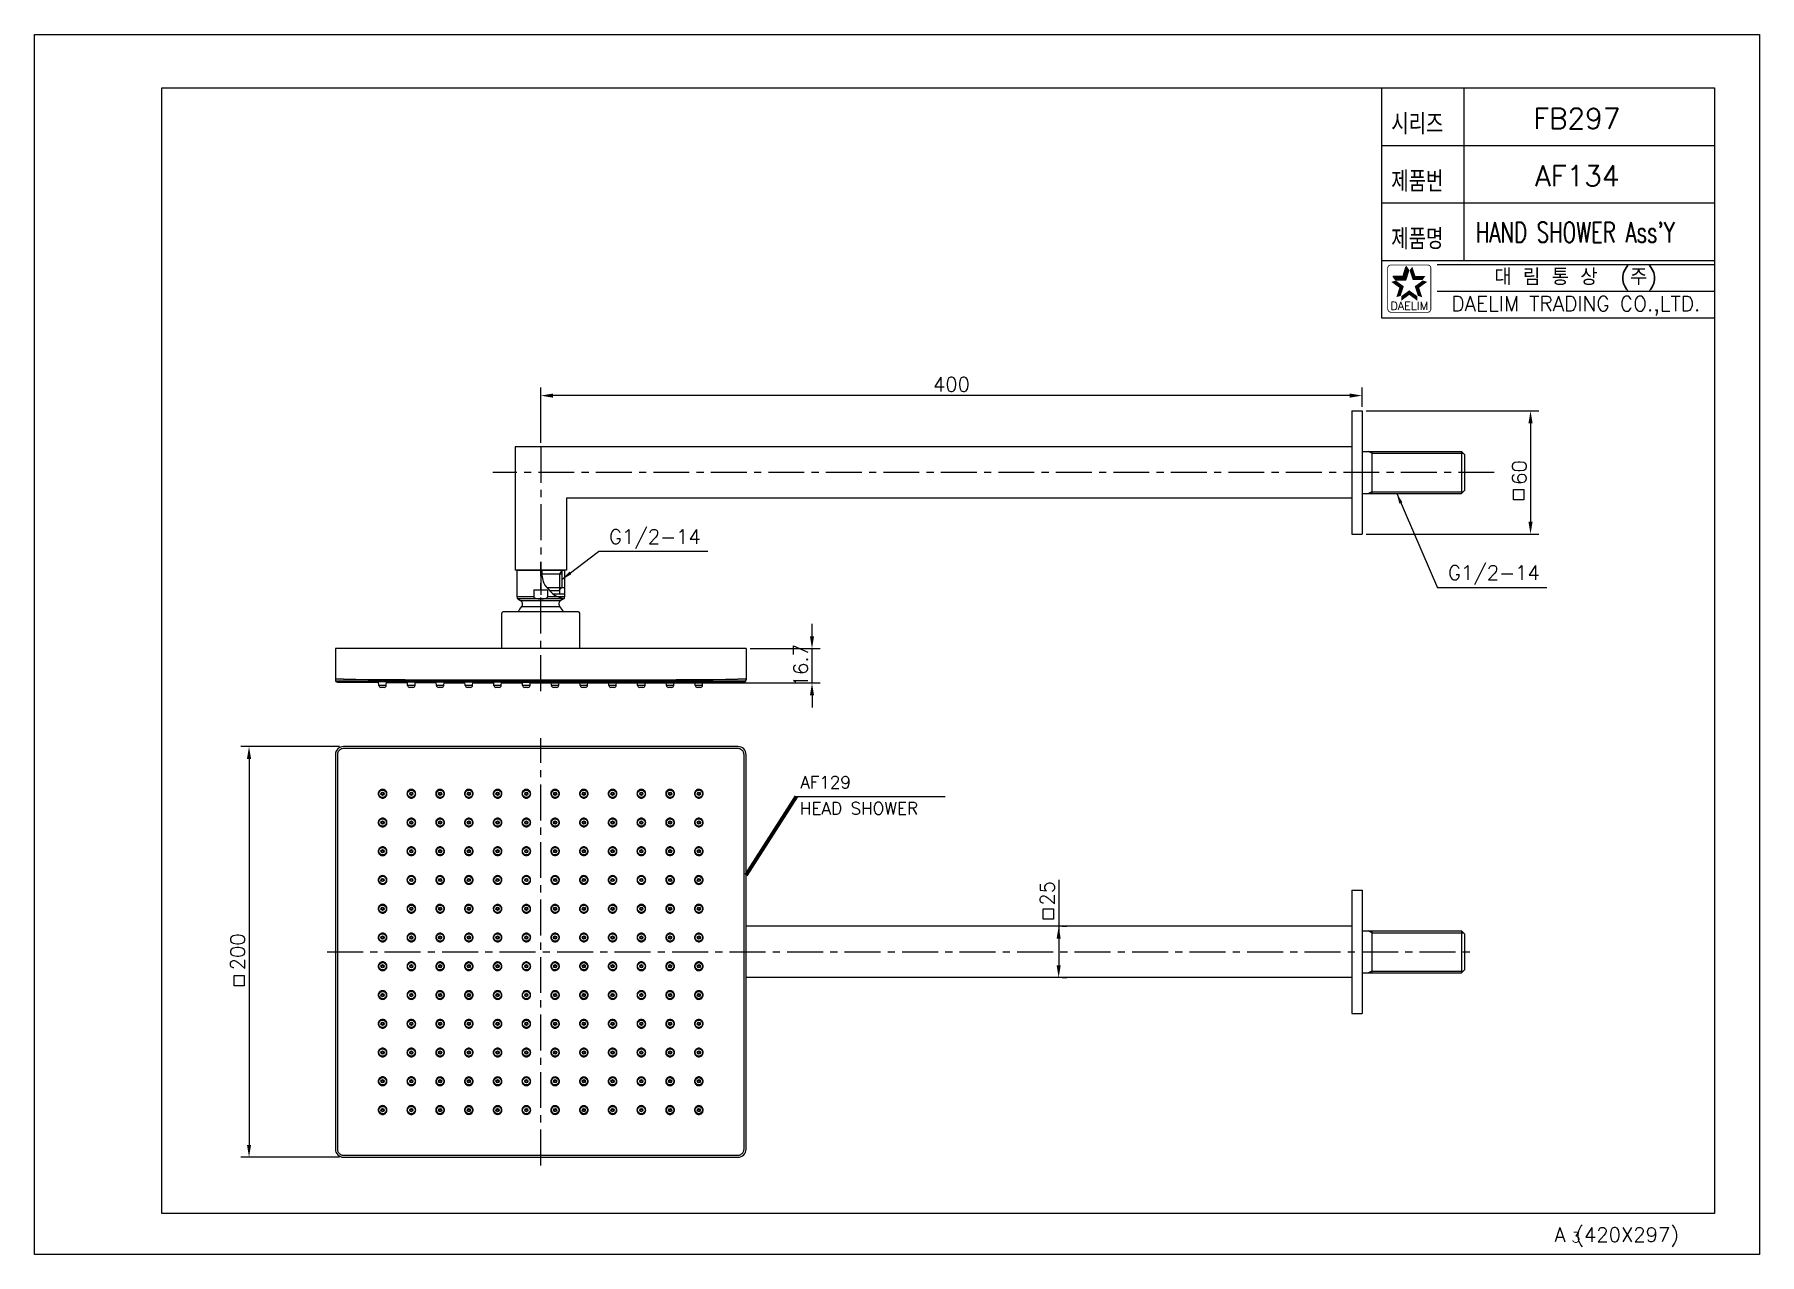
# Model space of a CAD drawing. Extents: x 4390 to 4810, y 960 to 1257.
import ezdxf
from ezdxf.enums import TextEntityAlignment as Align

# ---------------------------------------------------------------- set-up
doc = ezdxf.new("R2010")
doc.units = 0
doc.header["$LTSCALE"] = 7
doc.header["$MEASUREMENT"] = 0
doc.linetypes.add('CENTER', pattern=[2, 1.25, -0.25, 0.25, -0.25])
doc.layers.get('0').update_dxf_attribs({"color": 2, "linetype": 'CONTINUOUS'})
for name, color, linetype in [('CEN', 1, 'CENTER'), ('CL', 1, 'CENTER'), ('D', 2, 'CONTINUOUS'), ('DIM', 2, 'CONTINUOUS'), ('DWG', 7, 'CONTINUOUS'), ('TXT', 4, 'CONTINUOUS')]:
    doc.layers.add(name, color=color, linetype=linetype)
doc.styles.add('GHS', font='ROMANS.shx', dxfattribs={"bigfont": 'GHS.shx'})
doc.styles.add('ROMANS', font='romans')
doc.dimstyles.new('STANDARD$7', dxfattribs={"dimtxt": 3.5, "dimasz": 3, "dimexe": 1, "dimexo": 0.0625, "dimgap": 1, "dimtad": 1, "dimdec": 4, "dimzin": 0, "dimdsep": 46, "dimtxsty": 'GHS', "dimcen": 1, "dimclrt": 2, "dimadec": 0, "dimazin": 0, "dimtfac": 1, "dimtdec": 4, "dimtofl": 0, "dimtmove": 0, "dimatfit": 3, "dimfxl": 0, "dimtolj": 1, "dimtzin": 0, "dimarcsym": 0})

msp = doc.modelspace()

# ---------------------------------------------------------------- texts
at = {"color": 7, "style": 'GHS'}
for s, p in [('FB297', (4765.64, 1236.35)), ('AF134', (4765.75, 1222.35))]:
    msp.add_text(s, height=5, dxfattribs=at).set_placement(p, align=Align.MIDDLE)
at = {"style": 'GHS', "width": 0.7}
msp.add_text("HAND SHOWER Ass'Y", height=5, dxfattribs=at).set_placement((4741.04, 1206.12))
at = {"color": 7, "linetype": 'Continuous'}
for s, height, style, p in [('대 림 통 상  (주)', 4, 'GHS', (4765.4, 1197.47)), ('DAELIM TRADING CO.,LTD.', 3.6, 'ROMANS', (4765.4, 1190.7))]:
    msp.add_text(s, height=height, dxfattribs=dict(at, style=style)).set_placement(p, align=Align.MIDDLE)
at = {"color": 2, "linetype": 'Continuous', "style": 'ROMANS'}
msp.add_text('DAELIM', height=2, dxfattribs=at).set_placement((4724.86, 1189.71), align=Align.CENTER)
at = {"ltscale": 10, "style": 'GHS'}
for p in [(4530.01, 1132.76), (4734.29, 1123.99)]:
    msp.add_text('G1/2-14', height=3.5, dxfattribs=at).set_placement(p)
at = {"style": 'GHS'}
for s, p in [('AF129', (4576.58, 1073.24)), ('HEAD SHOWER', (4576.47, 1066.9))]:
    msp.add_text(s, height=3, dxfattribs=at).set_placement(p)
at = {"layer": 'D', "ltscale": 0.6, "insert": (4613.39, 1171.62), "char_height": 3.5, "attachment_point": 5, "style": 'GHS'}
msp.add_mtext('\\A1;400', dxfattribs=at)
at = {"layer": 'D', "ltscale": 0.6, "char_height": 3.5, "attachment_point": 5, "rotation": 90, "style": 'GHS'}
for s, insert in [('\\A1;60', (4751.64, 1150.15)), ('\\A1;16.7', (4576.69, 1103.12)), ('\\A1;25', (4636.75, 1047.68)), ('200', (4439.62, 1033.44))]:
    msp.add_mtext(s, dxfattribs=dict(at, insert=insert))
at = {"layer": 'DIM', "style": 'GHS', "width": 0.8}
for s, p in [('시리즈', (4720.48, 1232.5)), ('제품번', (4720.48, 1218.5)), ('제품명', (4720.48, 1204.5))]:
    msp.add_text(s, height=5, dxfattribs=at).set_placement(p)
at = {"layer": 'DWG', "style": 'GHS'}
msp.add_text('A (420X297)', height=3.5, dxfattribs=at).set_placement((4760.2, 962.84))
msp.add_text('3', height=2.5, dxfattribs=at).set_placement((4765.45, 962.7), align=Align.CENTER)

# ---------------------------------------------------------------- blocks, each defined once
blk = doc.blocks.new('BORDER')
for p, q in [((1, 1), (0, 1)), ((0, 1), (0, 0)), ((1, 0), (1, 1)), ((0, 0), (1, 0))]:
    blk.add_line(p, q)

# ---------------------------------------------------------------- linework, layer by layer
at = {"color": 7}
for p, q in [((4718.14, 1243.78), (4718.14, 1187.78)), ((4738.14, 1243.78), (4738.14, 1201.78)), ((4718.14, 1229.78), (4799.14, 1229.78)), ((4718.14, 1215.78), (4799.14, 1215.78)), ((4718.14, 1201.78), (4799.14, 1201.78)), ((4718.14, 1187.78), (4799.14, 1187.78))]:
    msp.add_line(p, q, dxfattribs=at)
at = {"color": 2}
for p, q in [((4721.61, 1197.04), (4720.95, 1197.96)), ((4720.95, 1197.96), (4723.37, 1197.96)), ((4721.61, 1197.04), (4724.04, 1197.04)), ((4723.37, 1197.96), (4724.12, 1200.26)), ((4724.04, 1197.04), (4724.79, 1199.35)), ((4724.79, 1199.35), (4724.12, 1200.26))]:
    msp.add_line(p, q, dxfattribs=at)
at = {"color": 2, "linetype": 'Continuous'}
for p, q in [((4731.64, 1200.78), (4799.14, 1200.78)), ((4731.64, 1194.28), (4799.14, 1194.28))]:
    msp.add_line(p, q, dxfattribs=at)
at = {"color": 7, "linetype": 'Continuous'}
for p, q in [((4710.89, 1165.15), (4710.89, 1135.15)), ((4710.89, 1165.15), (4713.39, 1165.15)), ((4713.39, 1165.15), (4713.39, 1135.15)), ((4710.89, 1156.4), (4507.14, 1156.4)), ((4507.14, 1156.4), (4507.14, 1126.4)), ((4710.89, 1156.4), (4710.89, 1143.9)), ((4713.39, 1155.28), (4737.57, 1155.28)), ((4713.39, 1155.28), (4713.39, 1145.03)), ((4715.72, 1155.28), (4715.72, 1145.03)), ((4738.32, 1154.53), (4737.57, 1155.28)), ((4737.57, 1155.28), (4737.57, 1145.03)), ((4738.32, 1154.53), (4738.32, 1145.78)), ((4710.89, 1143.9), (4519.64, 1143.9)), ((4519.64, 1143.9), (4519.64, 1126.4)), ((4713.39, 1145.03), (4737.57, 1145.03)), ((4738.32, 1145.78), (4737.57, 1145.03)), ((4710.89, 1135.15), (4713.39, 1135.15)), ((4519.64, 1126.4), (4507.14, 1126.4)), ((4507.56, 1126.4), (4519.21, 1126.4)), ((4507.56, 1126.4), (4507.56, 1119.84)), ((4518.51, 1126.4), (4518.51, 1122.15)), ((4519.21, 1126.4), (4519.21, 1119.84)), ((4511.7, 1121.56), (4515.08, 1121.56)), ((4511.7, 1121.56), (4511.7, 1119.84)), ((4518.51, 1125.4), (4513.66, 1125.4)), ((4514.86, 1122.15), (4518.51, 1122.15)), ((4515.08, 1121.56), (4515.08, 1119.84)), ((4515.55, 1121.4), (4517.76, 1121.4)), ((4516.34, 1122.15), (4519.21, 1122.15)), ((4518.51, 1122.15), (4517.76, 1121.4)), ((4511.7, 1119.84), (4507.56, 1119.84)), ((4518.96, 1119.4), (4507.81, 1119.4)), ((4507.81, 1119.4), (4508.47, 1119.02)), ((4508.47, 1119.02), (4518.3, 1119.02)), ((4508.72, 1117.49), (4518.06, 1117.49)), ((4519.21, 1119.84), (4515.08, 1119.84)), ((4516.34, 1120.65), (4519.21, 1120.65)), ((4516.86, 1120.26), (4516.86, 1120.65)), ((4518.96, 1119.4), (4518.3, 1119.02)), ((4503.89, 1107.29), (4503.89, 1115.92)), ((4522.56, 1116.24), (4504.21, 1116.24)), ((4522.89, 1107.29), (4522.89, 1115.92)), ((4463.39, 1107.29), (4463.39, 1099.64)), ((4563.39, 1107.29), (4463.39, 1107.29)), ((4563.39, 1107.29), (4563.39, 1099.64)), ((4463.88, 1099.32), (4463.88, 1099.14)), ((4561.39, 1099.32), (4465.38, 1099.32)), ((4473.99, 1098.31), (4473.93, 1099.19)), ((4475.79, 1098.31), (4473.99, 1098.31)), ((4475.29, 1097.84), (4474.49, 1097.84)), ((4475.79, 1098.31), (4475.85, 1099.18)), ((4480.99, 1098.31), (4480.93, 1099.15)), ((4482.79, 1098.31), (4480.99, 1098.31)), ((4482.29, 1097.84), (4481.49, 1097.84)), ((4482.79, 1098.31), (4482.85, 1099.14)), ((4487.99, 1098.31), (4487.93, 1099.12)), ((4489.79, 1098.31), (4487.99, 1098.31)), ((4489.29, 1097.84), (4488.49, 1097.84)), ((4489.79, 1098.31), (4489.84, 1099.11)), ((4494.99, 1098.31), (4494.93, 1099.1)), ((4496.79, 1098.31), (4494.99, 1098.31)), ((4496.29, 1097.84), (4495.49, 1097.84)), ((4496.79, 1098.31), (4496.84, 1099.09)), ((4501.99, 1098.31), (4501.94, 1099.08)), ((4503.79, 1098.31), (4501.99, 1098.31)), ((4503.29, 1097.84), (4502.49, 1097.84)), ((4503.79, 1098.31), (4503.84, 1099.07)), ((4508.99, 1098.31), (4508.94, 1099.07)), ((4510.79, 1098.31), (4508.99, 1098.31)), ((4510.29, 1097.84), (4509.49, 1097.84)), ((4510.79, 1098.31), (4510.84, 1099.07)), ((4515.99, 1098.31), (4515.94, 1099.07)), ((4517.79, 1098.31), (4515.99, 1098.31)), ((4517.29, 1097.84), (4516.49, 1097.84)), ((4517.79, 1098.31), (4517.84, 1099.07)), ((4522.99, 1098.31), (4522.94, 1099.07)), ((4524.79, 1098.31), (4522.99, 1098.31)), ((4524.29, 1097.84), (4523.49, 1097.84)), ((4524.79, 1098.31), (4524.84, 1099.08)), ((4529.99, 1098.31), (4529.94, 1099.09)), ((4531.79, 1098.31), (4529.99, 1098.31)), ((4531.29, 1097.84), (4530.49, 1097.84)), ((4531.79, 1098.31), (4531.84, 1099.1)), ((4536.99, 1098.31), (4536.93, 1099.11)), ((4538.79, 1098.31), (4536.99, 1098.31)), ((4538.29, 1097.84), (4537.49, 1097.84)), ((4538.79, 1098.31), (4538.84, 1099.12)), ((4543.99, 1098.31), (4543.93, 1099.14)), ((4545.79, 1098.31), (4543.99, 1098.31)), ((4545.29, 1097.84), (4544.49, 1097.84)), ((4545.79, 1098.31), (4545.85, 1099.15)), ((4550.99, 1098.31), (4550.93, 1099.18)), ((4552.79, 1098.31), (4550.99, 1098.31)), ((4552.29, 1097.84), (4551.49, 1097.84)), ((4552.79, 1098.31), (4552.85, 1099.19)), ((4562.89, 1099.27), (4562.89, 1099.32)), ((4562.89, 1099.14), (4562.89, 1099.27)), ((4463.39, 1081.44), (4463.39, 985.44)), ((4463.88, 1081.45), (4463.88, 985.44)), ((4561.39, 1082.95), (4465.38, 1082.95)), ((4561.39, 1083.44), (4465.39, 1083.44)), ((4562.89, 985.44), (4562.89, 1081.45)), ((4563.39, 985.44), (4563.39, 1081.44)), ((4710.89, 1048.44), (4710.89, 1018.44)), ((4710.89, 1048.44), (4713.39, 1048.44)), ((4713.39, 1048.44), (4713.39, 1018.44)), ((4710.89, 1039.69), (4563.39, 1039.69)), ((4710.89, 1039.69), (4710.89, 1027.19)), ((4713.39, 1038.57), (4737.57, 1038.57)), ((4713.39, 1038.57), (4713.39, 1028.32)), ((4715.72, 1038.57), (4715.72, 1028.32)), ((4737.57, 1038.57), (4737.57, 1028.32)), ((4738.32, 1037.82), (4737.57, 1038.57)), ((4738.32, 1037.82), (4738.32, 1029.07)), ((4738.32, 1029.07), (4737.57, 1028.32)), ((4710.89, 1027.19), (4563.39, 1027.19)), ((4713.39, 1028.32), (4737.57, 1028.32)), ((4710.89, 1018.44), (4713.39, 1018.44)), ((4465.38, 983.94), (4561.39, 983.94)), ((4465.39, 983.44), (4561.39, 983.44))]:
    msp.add_line(p, q, dxfattribs=at)
msp.add_line((4575.68, 1071.31), (4611.89, 1071.31))
at = {"color": 2, "linetype": 'Continuous', "const_width": 0.2}
for points in [[(4719.61, 1199.91, -0.414214), (4720.36, 1200.66)], [(4719.61, 1189.91), (4719.61, 1199.91, -1)], [(4720.36, 1200.66), (4729.36, 1200.66, -0.414214), (4730.11, 1199.91, 0.043396)], [(4730.11, 1199.91), (4730.11, 1189.91, -0.414214), (4729.36, 1189.16)], [(4729.36, 1189.16), (4720.61, 1189.16, -0.414214), (4719.61, 1189.91, 0.672398)]]:
    msp.add_lwpolyline(points, format="xyb", dxfattribs=at)
at = {"color": 7, "linetype": 'Continuous'}
for centre, radius in [((4474.89, 1071.94), 0.899), ((4474.89, 1071.94), 0.4), ((4474.89, 1071.94), 0.25), ((4481.89, 1071.94), 0.899), ((4481.89, 1071.94), 0.4), ((4481.89, 1071.94), 0.25), ((4488.89, 1071.94), 0.899), ((4488.89, 1071.94), 0.4), ((4488.89, 1071.94), 0.25), ((4495.89, 1071.94), 0.899), ((4495.89, 1071.94), 0.4), ((4495.89, 1071.94), 0.25), ((4502.89, 1071.94), 0.899), ((4502.89, 1071.94), 0.4), ((4502.89, 1071.94), 0.25), ((4509.89, 1071.94), 0.899), ((4509.89, 1071.94), 0.4), ((4509.89, 1071.94), 0.25), ((4516.89, 1071.94), 0.899), ((4516.89, 1071.94), 0.4), ((4516.89, 1071.94), 0.25), ((4523.89, 1071.94), 0.899), ((4523.89, 1071.94), 0.4), ((4523.89, 1071.94), 0.25), ((4530.89, 1071.94), 0.899), ((4530.89, 1071.94), 0.4), ((4530.89, 1071.94), 0.25), ((4537.89, 1071.94), 0.899), ((4537.89, 1071.94), 0.4), ((4537.89, 1071.94), 0.25), ((4544.89, 1071.94), 0.899), ((4544.89, 1071.94), 0.4), ((4544.89, 1071.94), 0.25), ((4551.89, 1071.94), 0.899), ((4551.89, 1071.94), 0.4), ((4551.89, 1071.94), 0.25), ((4474.89, 1064.94), 0.899), ((4474.89, 1064.94), 0.4), ((4474.89, 1064.94), 0.25), ((4481.89, 1064.94), 0.899), ((4481.89, 1064.94), 0.4), ((4481.89, 1064.94), 0.25), ((4488.89, 1064.94), 0.899), ((4488.89, 1064.94), 0.4), ((4488.89, 1064.94), 0.25), ((4495.89, 1064.94), 0.899), ((4495.89, 1064.94), 0.4), ((4495.89, 1064.94), 0.25), ((4502.89, 1064.94), 0.899), ((4502.89, 1064.94), 0.4), ((4502.89, 1064.94), 0.25), ((4509.89, 1064.94), 0.899), ((4509.89, 1064.94), 0.4), ((4509.89, 1064.94), 0.25), ((4516.89, 1064.94), 0.899), ((4516.89, 1064.94), 0.4), ((4516.89, 1064.94), 0.25), ((4523.89, 1064.94), 0.899), ((4523.89, 1064.94), 0.4), ((4523.89, 1064.94), 0.25), ((4530.89, 1064.94), 0.899), ((4530.89, 1064.94), 0.4), ((4530.89, 1064.94), 0.25), ((4537.89, 1064.94), 0.899), ((4537.89, 1064.94), 0.4), ((4537.89, 1064.94), 0.25), ((4544.89, 1064.94), 0.899), ((4544.89, 1064.94), 0.4), ((4544.89, 1064.94), 0.25), ((4551.89, 1064.94), 0.899), ((4551.89, 1064.94), 0.4), ((4551.89, 1064.94), 0.25), ((4474.89, 1057.94), 0.899), ((4481.89, 1057.94), 0.899), ((4488.89, 1057.94), 0.899), ((4495.89, 1057.94), 0.899), ((4502.89, 1057.94), 0.899), ((4509.89, 1057.94), 0.899), ((4516.89, 1057.94), 0.899), ((4523.89, 1057.94), 0.899), ((4530.89, 1057.94), 0.899), ((4537.89, 1057.94), 0.899), ((4544.89, 1057.94), 0.899), ((4551.89, 1057.94), 0.899), ((4474.89, 1057.94), 0.4), ((4474.89, 1057.94), 0.25), ((4481.89, 1057.94), 0.4), ((4481.89, 1057.94), 0.25), ((4488.89, 1057.94), 0.4), ((4488.89, 1057.94), 0.25), ((4495.89, 1057.94), 0.4), ((4495.89, 1057.94), 0.25), ((4502.89, 1057.94), 0.4), ((4502.89, 1057.94), 0.25), ((4509.89, 1057.94), 0.4), ((4509.89, 1057.94), 0.25), ((4516.89, 1057.94), 0.4), ((4516.89, 1057.94), 0.25), ((4523.89, 1057.94), 0.4), ((4523.89, 1057.94), 0.25), ((4530.89, 1057.94), 0.4), ((4530.89, 1057.94), 0.25), ((4537.89, 1057.94), 0.4), ((4537.89, 1057.94), 0.25), ((4544.89, 1057.94), 0.4), ((4544.89, 1057.94), 0.25), ((4551.89, 1057.94), 0.4), ((4551.89, 1057.94), 0.25), ((4474.89, 1050.94), 0.899), ((4474.89, 1050.94), 0.4), ((4474.89, 1050.94), 0.25), ((4481.89, 1050.94), 0.899), ((4481.89, 1050.94), 0.4), ((4481.89, 1050.94), 0.25), ((4488.89, 1050.94), 0.899), ((4488.89, 1050.94), 0.4), ((4488.89, 1050.94), 0.25), ((4495.89, 1050.94), 0.899), ((4495.89, 1050.94), 0.4), ((4495.89, 1050.94), 0.25), ((4502.89, 1050.94), 0.899), ((4502.89, 1050.94), 0.4), ((4502.89, 1050.94), 0.25), ((4509.89, 1050.94), 0.899), ((4509.89, 1050.94), 0.4), ((4509.89, 1050.94), 0.25), ((4516.89, 1050.94), 0.899), ((4516.89, 1050.94), 0.4), ((4516.89, 1050.94), 0.25), ((4523.89, 1050.94), 0.899), ((4523.89, 1050.94), 0.4), ((4523.89, 1050.94), 0.25), ((4530.89, 1050.94), 0.899), ((4530.89, 1050.94), 0.4), ((4530.89, 1050.94), 0.25), ((4537.89, 1050.94), 0.899), ((4537.89, 1050.94), 0.4), ((4537.89, 1050.94), 0.25), ((4544.89, 1050.94), 0.899), ((4544.89, 1050.94), 0.4), ((4544.89, 1050.94), 0.25), ((4551.89, 1050.94), 0.899), ((4551.89, 1050.94), 0.4), ((4551.89, 1050.94), 0.25), ((4474.89, 1043.94), 0.899), ((4474.89, 1043.94), 0.4), ((4474.89, 1043.94), 0.25), ((4481.89, 1043.94), 0.899), ((4481.89, 1043.94), 0.4), ((4481.89, 1043.94), 0.25), ((4488.89, 1043.94), 0.899), ((4488.89, 1043.94), 0.4), ((4488.89, 1043.94), 0.25), ((4495.89, 1043.94), 0.899), ((4495.89, 1043.94), 0.4), ((4495.89, 1043.94), 0.25), ((4502.89, 1043.94), 0.899), ((4502.89, 1043.94), 0.4), ((4502.89, 1043.94), 0.25), ((4509.89, 1043.94), 0.899), ((4509.89, 1043.94), 0.4), ((4509.89, 1043.94), 0.25), ((4516.89, 1043.94), 0.899), ((4516.89, 1043.94), 0.4), ((4516.89, 1043.94), 0.25), ((4523.89, 1043.94), 0.899), ((4523.89, 1043.94), 0.4), ((4523.89, 1043.94), 0.25), ((4530.89, 1043.94), 0.899), ((4530.89, 1043.94), 0.4), ((4530.89, 1043.94), 0.25), ((4537.89, 1043.94), 0.899), ((4537.89, 1043.94), 0.4), ((4537.89, 1043.94), 0.25), ((4544.89, 1043.94), 0.899), ((4544.89, 1043.94), 0.4), ((4544.89, 1043.94), 0.25), ((4551.89, 1043.94), 0.899), ((4551.89, 1043.94), 0.4), ((4551.89, 1043.94), 0.25), ((4474.89, 1036.94), 0.899), ((4481.89, 1036.94), 0.899), ((4488.89, 1036.94), 0.899), ((4495.89, 1036.94), 0.899), ((4502.89, 1036.94), 0.899), ((4509.89, 1036.94), 0.899), ((4516.89, 1036.94), 0.899), ((4523.89, 1036.94), 0.899), ((4530.89, 1036.94), 0.899), ((4537.89, 1036.94), 0.899), ((4544.89, 1036.94), 0.899), ((4551.89, 1036.94), 0.899), ((4474.89, 1036.94), 0.4), ((4474.89, 1036.94), 0.25), ((4481.89, 1036.94), 0.4), ((4481.89, 1036.94), 0.25), ((4488.89, 1036.94), 0.4), ((4488.89, 1036.94), 0.25), ((4495.89, 1036.94), 0.4), ((4495.89, 1036.94), 0.25), ((4502.89, 1036.94), 0.4), ((4502.89, 1036.94), 0.25), ((4509.89, 1036.94), 0.4), ((4509.89, 1036.94), 0.25), ((4516.89, 1036.94), 0.4), ((4516.89, 1036.94), 0.25), ((4523.89, 1036.94), 0.4), ((4523.89, 1036.94), 0.25), ((4530.89, 1036.94), 0.4), ((4530.89, 1036.94), 0.25), ((4537.89, 1036.94), 0.4), ((4537.89, 1036.94), 0.25), ((4544.89, 1036.94), 0.4), ((4544.89, 1036.94), 0.25), ((4551.89, 1036.94), 0.4), ((4551.89, 1036.94), 0.25), ((4474.89, 1029.94), 0.899), ((4474.89, 1029.94), 0.4), ((4474.89, 1029.94), 0.25), ((4481.89, 1029.94), 0.899), ((4481.89, 1029.94), 0.4), ((4481.89, 1029.94), 0.25), ((4488.89, 1029.94), 0.899), ((4488.89, 1029.94), 0.4), ((4488.89, 1029.94), 0.25), ((4495.89, 1029.94), 0.899), ((4495.89, 1029.94), 0.4), ((4495.89, 1029.94), 0.25), ((4502.89, 1029.94), 0.899), ((4502.89, 1029.94), 0.4), ((4502.89, 1029.94), 0.25), ((4509.89, 1029.94), 0.899), ((4509.89, 1029.94), 0.4), ((4509.89, 1029.94), 0.25), ((4516.89, 1029.94), 0.899), ((4516.89, 1029.94), 0.4), ((4516.89, 1029.94), 0.25), ((4523.89, 1029.94), 0.899), ((4523.89, 1029.94), 0.4), ((4523.89, 1029.94), 0.25), ((4530.89, 1029.94), 0.899), ((4530.89, 1029.94), 0.4), ((4530.89, 1029.94), 0.25), ((4537.89, 1029.94), 0.899), ((4537.89, 1029.94), 0.4), ((4537.89, 1029.94), 0.25), ((4544.89, 1029.94), 0.899), ((4544.89, 1029.94), 0.4), ((4544.89, 1029.94), 0.25), ((4551.89, 1029.94), 0.899), ((4551.89, 1029.94), 0.4), ((4551.89, 1029.94), 0.25), ((4474.89, 1022.94), 0.899), ((4474.89, 1022.94), 0.4), ((4474.89, 1022.94), 0.25), ((4481.89, 1022.94), 0.899), ((4481.89, 1022.94), 0.4), ((4481.89, 1022.94), 0.25), ((4488.89, 1022.94), 0.899), ((4488.89, 1022.94), 0.4), ((4488.89, 1022.94), 0.25), ((4495.89, 1022.94), 0.899), ((4495.89, 1022.94), 0.4), ((4495.89, 1022.94), 0.25), ((4502.89, 1022.94), 0.899), ((4502.89, 1022.94), 0.4), ((4502.89, 1022.94), 0.25), ((4509.89, 1022.94), 0.899), ((4509.89, 1022.94), 0.4), ((4509.89, 1022.94), 0.25), ((4516.89, 1022.94), 0.899), ((4516.89, 1022.94), 0.4), ((4516.89, 1022.94), 0.25), ((4523.89, 1022.94), 0.899), ((4523.89, 1022.94), 0.4), ((4523.89, 1022.94), 0.25), ((4530.89, 1022.94), 0.899), ((4530.89, 1022.94), 0.4), ((4530.89, 1022.94), 0.25), ((4537.89, 1022.94), 0.899), ((4537.89, 1022.94), 0.4), ((4537.89, 1022.94), 0.25), ((4544.89, 1022.94), 0.899), ((4544.89, 1022.94), 0.4), ((4544.89, 1022.94), 0.25), ((4551.89, 1022.94), 0.899), ((4551.89, 1022.94), 0.4), ((4551.89, 1022.94), 0.25), ((4474.89, 1015.94), 0.899), ((4481.89, 1015.94), 0.899), ((4488.89, 1015.94), 0.899), ((4495.89, 1015.94), 0.899), ((4502.89, 1015.94), 0.899), ((4509.89, 1015.94), 0.899), ((4516.89, 1015.94), 0.899), ((4523.89, 1015.94), 0.899), ((4530.89, 1015.94), 0.899), ((4537.89, 1015.94), 0.899), ((4544.89, 1015.94), 0.899), ((4551.89, 1015.94), 0.899), ((4474.89, 1015.94), 0.4), ((4474.89, 1015.94), 0.25), ((4481.89, 1015.94), 0.4), ((4481.89, 1015.94), 0.25), ((4488.89, 1015.94), 0.4), ((4488.89, 1015.94), 0.25), ((4495.89, 1015.94), 0.4), ((4495.89, 1015.94), 0.25), ((4502.89, 1015.94), 0.4), ((4502.89, 1015.94), 0.25), ((4509.89, 1015.94), 0.4), ((4509.89, 1015.94), 0.25), ((4516.89, 1015.94), 0.4), ((4516.89, 1015.94), 0.25), ((4523.89, 1015.94), 0.4), ((4523.89, 1015.94), 0.25), ((4530.89, 1015.94), 0.4), ((4530.89, 1015.94), 0.25), ((4537.89, 1015.94), 0.4), ((4537.89, 1015.94), 0.25), ((4544.89, 1015.94), 0.4), ((4544.89, 1015.94), 0.25), ((4551.89, 1015.94), 0.4), ((4551.89, 1015.94), 0.25), ((4474.89, 1008.94), 0.899), ((4474.89, 1008.94), 0.4), ((4474.89, 1008.94), 0.25), ((4481.89, 1008.94), 0.899), ((4481.89, 1008.94), 0.4), ((4481.89, 1008.94), 0.25), ((4488.89, 1008.94), 0.899), ((4488.89, 1008.94), 0.4), ((4488.89, 1008.94), 0.25), ((4495.89, 1008.94), 0.899), ((4495.89, 1008.94), 0.4), ((4495.89, 1008.94), 0.25), ((4502.89, 1008.94), 0.899), ((4502.89, 1008.94), 0.4), ((4502.89, 1008.94), 0.25), ((4509.89, 1008.94), 0.899), ((4509.89, 1008.94), 0.4), ((4509.89, 1008.94), 0.25), ((4516.89, 1008.94), 0.899), ((4516.89, 1008.94), 0.4), ((4516.89, 1008.94), 0.25), ((4523.89, 1008.94), 0.899), ((4523.89, 1008.94), 0.4), ((4523.89, 1008.94), 0.25), ((4530.89, 1008.94), 0.899), ((4530.89, 1008.94), 0.4), ((4530.89, 1008.94), 0.25), ((4537.89, 1008.94), 0.899), ((4537.89, 1008.94), 0.4), ((4537.89, 1008.94), 0.25), ((4544.89, 1008.94), 0.899), ((4544.89, 1008.94), 0.4), ((4544.89, 1008.94), 0.25), ((4551.89, 1008.94), 0.899), ((4551.89, 1008.94), 0.4), ((4551.89, 1008.94), 0.25), ((4474.89, 1001.94), 0.899), ((4474.89, 1001.94), 0.4), ((4474.89, 1001.94), 0.25), ((4481.89, 1001.94), 0.899), ((4481.89, 1001.94), 0.4), ((4481.89, 1001.94), 0.25), ((4488.89, 1001.94), 0.899), ((4488.89, 1001.94), 0.4), ((4488.89, 1001.94), 0.25), ((4495.89, 1001.94), 0.899), ((4495.89, 1001.94), 0.4), ((4495.89, 1001.94), 0.25), ((4502.89, 1001.94), 0.899), ((4502.89, 1001.94), 0.4), ((4502.89, 1001.94), 0.25), ((4509.89, 1001.94), 0.899), ((4509.89, 1001.94), 0.4), ((4509.89, 1001.94), 0.25), ((4516.89, 1001.94), 0.899), ((4516.89, 1001.94), 0.4), ((4516.89, 1001.94), 0.25), ((4523.89, 1001.94), 0.899), ((4523.89, 1001.94), 0.4), ((4523.89, 1001.94), 0.25), ((4530.89, 1001.94), 0.899), ((4530.89, 1001.94), 0.4), ((4530.89, 1001.94), 0.25), ((4537.89, 1001.94), 0.899), ((4537.89, 1001.94), 0.4), ((4537.89, 1001.94), 0.25), ((4544.89, 1001.94), 0.899), ((4544.89, 1001.94), 0.4), ((4544.89, 1001.94), 0.25), ((4551.89, 1001.94), 0.899), ((4551.89, 1001.94), 0.4), ((4551.89, 1001.94), 0.25), ((4474.89, 994.94), 0.899), ((4481.89, 994.94), 0.899), ((4488.89, 994.94), 0.899), ((4495.89, 994.94), 0.899), ((4502.89, 994.94), 0.899), ((4509.89, 994.94), 0.899), ((4516.89, 994.94), 0.899), ((4523.89, 994.94), 0.899), ((4530.89, 994.94), 0.899), ((4537.89, 994.94), 0.899), ((4544.89, 994.94), 0.899), ((4551.89, 994.94), 0.899), ((4474.89, 994.94), 0.4), ((4474.89, 994.94), 0.25), ((4481.89, 994.94), 0.4), ((4481.89, 994.94), 0.25), ((4488.89, 994.94), 0.4), ((4488.89, 994.94), 0.25), ((4495.89, 994.94), 0.4), ((4495.89, 994.94), 0.25), ((4502.89, 994.94), 0.4), ((4502.89, 994.94), 0.25), ((4509.89, 994.94), 0.4), ((4509.89, 994.94), 0.25), ((4516.89, 994.94), 0.4), ((4516.89, 994.94), 0.25), ((4523.89, 994.94), 0.4), ((4523.89, 994.94), 0.25), ((4530.89, 994.94), 0.4), ((4530.89, 994.94), 0.25), ((4537.89, 994.94), 0.4), ((4537.89, 994.94), 0.25), ((4544.89, 994.94), 0.4), ((4544.89, 994.94), 0.25), ((4551.89, 994.94), 0.4), ((4551.89, 994.94), 0.25)]:
    msp.add_circle(centre, radius, dxfattribs=at)
for centre, radius, start, end in [((4508.06, 1119.84), 0.5, 180, 240), ((4513.39, 1113.34), 6.25, 138.3335, 152.2305), ((4507.97, 1118.16), 1, 318.3335, 60), ((4518.8, 1118.16), 1, 120, 221.6665), ((4513.39, 1113.34), 6.25, 27.7695, 41.6665), ((4518.71, 1119.84), 0.5, 300, 0), ((4504.21, 1115.92), 0.325, 90, 180), ((4522.56, 1115.92), 0.325, 0, 90), ((4463.89, 1099.64), 0.5, 180, 269.5462), ((4513.39, 7348.94), 6250, 269.546164, 269.637264), ((4513.39, 7348.94), 6249.8, 269.559915, 270.440085), ((4513.39, 7348.94), 6249.3, 269.559915, 270.440082), ((4474.49, 1098.34), 0.5, 184, 270), ((4475.29, 1098.34), 0.5, 270, 356), ((4513.39, 7348.94), 6250, 269.656831, 269.701481), ((4481.49, 1098.34), 0.5, 184, 270), ((4482.29, 1098.34), 0.5, 270, 356), ((4513.39, 7348.94), 6250, 269.720963, 269.76569), ((4488.49, 1098.34), 0.5, 184, 270), ((4489.29, 1098.34), 0.5, 270, 356), ((4513.39, 7348.94), 6250, 269.785102, 269.829889), ((4495.49, 1098.34), 0.5, 184, 270), ((4496.29, 1098.34), 0.5, 270, 356), ((4513.39, 7348.94), 6250, 269.849249, 269.894079), ((4502.49, 1098.34), 0.5, 184, 270), ((4503.29, 1098.34), 0.5, 270, 356), ((4513.39, 7348.94), 6250, 269.913405, 269.95826), ((4509.49, 1098.34), 0.5, 184, 270), ((4510.29, 1098.34), 0.5, 270, 356), ((4513.39, 7348.94), 6250, 269.977568, 270.022432), ((4516.49, 1098.34), 0.5, 184, 270), ((4517.29, 1098.34), 0.5, 270, 356), ((4513.39, 7348.94), 6250, 270.04174, 270.086599), ((4523.49, 1098.34), 0.5, 184, 270), ((4524.29, 1098.34), 0.5, 270, 356), ((4513.39, 7348.94), 6250, 270.105916, 270.150763), ((4530.49, 1098.34), 0.5, 184, 270), ((4531.29, 1098.34), 0.5, 270, 356), ((4513.39, 7348.94), 6250, 270.170097, 270.214922), ((4537.49, 1098.34), 0.5, 184, 270), ((4538.29, 1098.34), 0.5, 270, 356), ((4513.39, 7348.94), 6250, 270.234283, 270.279077), ((4544.49, 1098.34), 0.5, 184, 270), ((4545.29, 1098.34), 0.5, 270, 356), ((4513.39, 7348.94), 6250, 270.298473, 270.343229), ((4551.49, 1098.34), 0.5, 184, 270), ((4552.29, 1098.34), 0.5, 270, 356), ((4513.39, 7348.94), 6250, 270.362667, 270.453836), ((4562.89, 1099.64), 0.5, 270.4538, 0), ((4465.39, 1081.44), 2, 90, 180.0102), ((4561.39, 1081.44), 2, 0, 90.0102), ((4465.39, 985.44), 2, 180, 270.0102), ((4561.39, 985.44), 2, 270, 0.0102)]:
    msp.add_arc(centre, radius, start, end, dxfattribs=at)
msp.add_spline([(4513.62, 1126.4), (4514.14, 1123.22), (4515.58, 1121.38), (4517.23, 1120.04), (4519.05, 1119.46)], degree=3)
for points, start_tangent, end_tangent in [([(4511.7, 1119.84), (4511.71, 1119.77), (4511.75, 1119.72), (4511.81, 1119.66), (4511.89, 1119.62), (4511.98, 1119.58), (4512.08, 1119.54), (4512.19, 1119.51), (4512.31, 1119.48), (4512.45, 1119.46), (4512.59, 1119.44), (4512.76, 1119.43), (4512.94, 1119.41), (4513.16, 1119.41), (4513.39, 1119.4)], (0, -1), (1, 0)), ([(4513.39, 1119.4), (4513.62, 1119.41), (4513.84, 1119.41), (4514.03, 1119.43), (4514.2, 1119.44), (4514.35, 1119.46), (4514.48, 1119.49), (4514.6, 1119.51), (4514.71, 1119.54), (4514.81, 1119.58), (4514.89, 1119.62), (4514.97, 1119.66), (4515.02, 1119.72), (4515.06, 1119.77), (4515.08, 1119.84)], (1, 0), (0, 1)), ([(4465.39, 1099.82), (4464.87, 1099.82), (4464.39, 1099.83), (4463.97, 1099.83), (4463.66, 1099.83), (4463.46, 1099.82), (4463.39, 1099.82)], (-0.999983, 0.005763), (0.015518, -0.99988)), ([(4463.39, 1099.82), (4463.46, 1099.57)], (0, -1), (0.495934, -0.86836)), ([(4463.46, 1099.57), (4463.64, 1099.39), (4463.88, 1099.32)], (0.495934, -0.86836), (0.999969, -0.00792)), ([(4465.38, 1099.32), (4465, 1099.32), (4464.64, 1099.33), (4464.32, 1099.33), (4464.09, 1099.33), (4463.94, 1099.32), (4463.88, 1099.32)], (-0.999971, 0.00768), (0.002074, -0.999998)), ([(4473.93, 1099.18), (4473.89, 1099.19), (4473.82, 1099.19)], (-0.99029, 0.139015), (0.059892, -0.998205)), ([(4473.93, 1099.14), (4473.89, 1099.15), (4473.82, 1099.15)], (-0.989892, 0.141821), (0.059892, -0.998205)), ([(4473.93, 1099.11), (4473.89, 1099.12), (4473.83, 1099.11)], (-0.989441, 0.144936), (0.059892, -0.998205)), ([(4473.93, 1099.08), (4473.89, 1099.09), (4473.83, 1099.09)], (-0.988948, 0.148262), (0.059892, -0.998205)), ([(4475.85, 1099.17), (4475.71, 1099.18), (4475.43, 1099.18), (4475.08, 1099.18), (4474.71, 1099.19), (4474.36, 1099.19), (4474.07, 1099.19), (4473.93, 1099.18)], (-0.993171, -0.11667), (-0.99029, 0.139015)), ([(4475.95, 1099.1), (4475.89, 1099.1), (4475.84, 1099.1)], (0.059892, 0.998205), (-0.992688, -0.120711)), ([(4475.95, 1099.08), (4475.89, 1099.08), (4475.84, 1099.07)], (0.059892, 0.998205), (-0.992301, -0.123849)), ([(4475.96, 1099.17), (4475.89, 1099.18), (4475.85, 1099.17)], (0.059892, 0.998205), (-0.993171, -0.11667)), ([(4475.95, 1099.13), (4475.89, 1099.14), (4475.85, 1099.13)], (0.059892, 0.998205), (-0.99297, -0.118364)), ([(4480.93, 1099.14), (4480.89, 1099.15), (4480.82, 1099.15)], (-0.99072, 0.135921), (0.059892, -0.998205)), ([(4480.93, 1099.1), (4480.89, 1099.11), (4480.83, 1099.11)], (-0.990307, 0.138893), (0.059892, -0.998205)), ([(4480.93, 1099.07), (4480.89, 1099.08), (4480.83, 1099.07)], (-0.989825, 0.142289), (0.059892, -0.998205)), ([(4480.94, 1099.04), (4480.89, 1099.05), (4480.83, 1099.05)], (-0.989684, 0.143268), (0.059892, -0.998205)), ([(4482.85, 1099.13), (4482.71, 1099.14), (4482.43, 1099.14), (4482.08, 1099.15), (4481.71, 1099.15), (4481.36, 1099.15), (4481.07, 1099.15), (4480.93, 1099.14)], (-0.993354, -0.115101), (-0.99072, 0.135921)), ([(4482.95, 1099.1), (4482.89, 1099.1), (4482.84, 1099.09)], (0.059892, 0.998205), (-0.993221, -0.116241)), ([(4482.95, 1099.06), (4482.89, 1099.07), (4482.84, 1099.06)], (0.059892, 0.998205), (-0.99301, -0.118026)), ([(4482.95, 1099.04), (4482.89, 1099.04), (4482.84, 1099.03)], (0.059892, 0.998205), (-0.993103, -0.117247)), ([(4482.95, 1099.13), (4482.89, 1099.14), (4482.85, 1099.13)], (0.059892, 0.998205), (-0.993354, -0.115101)), ([(4487.93, 1099.11), (4487.89, 1099.11), (4487.83, 1099.11)], (-0.99107, 0.133343), (0.059892, -0.998205)), ([(4487.93, 1099.07), (4487.89, 1099.07), (4487.83, 1099.07)], (-0.99071, 0.135988), (0.059892, -0.998205)), ([(4487.94, 1099.03), (4487.89, 1099.04), (4487.83, 1099.04)], (-0.990187, 0.139751), (0.059892, -0.998205)), ([(4487.94, 1099.01), (4487.9, 1099.02), (4487.83, 1099.02)], (-0.989569, 0.144062), (0.059892, -0.998205)), ([(4489.84, 1099.1), (4489.71, 1099.11), (4489.43, 1099.11), (4489.08, 1099.11), (4488.71, 1099.12), (4488.36, 1099.12), (4488.08, 1099.12), (4487.93, 1099.11)], (-0.993484, -0.113972), (-0.99107, 0.133343)), ([(4489.95, 1099.1), (4489.89, 1099.11), (4489.84, 1099.1)], (0.059892, 0.998205), (-0.993484, -0.113972)), ([(4489.95, 1099.07), (4489.89, 1099.07), (4489.84, 1099.06)], (0.059892, 0.998205), (-0.993406, -0.114648)), ([(4489.95, 1099.03), (4489.89, 1099.04), (4489.84, 1099.03)], (0.059892, 0.998205), (-0.993322, -0.115373)), ([(4489.95, 1099.01), (4489.88, 1099.01), (4489.84, 1099)], (0.059892, 0.998205), (-0.993112, -0.117166)), ([(4494.93, 1099.08), (4494.89, 1099.09), (4494.83, 1099.09)], (-0.991473, 0.130311), (0.059892, -0.998205)), ([(4494.94, 1099.04), (4494.9, 1099.05), (4494.83, 1099.05)], (-0.988824, 0.149085), (0.059892, -0.998205)), ([(4494.94, 1099.01), (4494.9, 1099.02), (4494.83, 1099.02)], (-0.99054, 0.137228), (0.059892, -0.998205)), ([(4494.94, 1098.99), (4494.9, 1098.99), (4494.83, 1098.99)], (-0.989859, 0.142052), (0.059892, -0.998205)), ([(4496.84, 1099.08), (4496.71, 1099.09), (4496.43, 1099.09), (4496.08, 1099.09), (4495.71, 1099.09), (4495.36, 1099.09), (4495.08, 1099.09), (4494.93, 1099.08)], (-0.993481, -0.113996), (-0.991473, 0.130311)), ([(4496.95, 1099.08), (4496.89, 1099.08), (4496.84, 1099.08)], (0.059892, 0.998205), (-0.993481, -0.113996)), ([(4496.95, 1099.04), (4496.89, 1099.04), (4496.84, 1099.04)], (0.059892, 0.998205), (-0.993878, -0.110482)), ([(4496.95, 1099.01), (4496.89, 1099.01), (4496.84, 1099)], (0.059892, 0.998205), (-0.993561, -0.113303)), ([(4496.94, 1098.99), (4496.88, 1098.99), (4496.84, 1098.98)], (0.059892, 0.998205), (-0.993618, -0.112795)), ([(4501.94, 1099.06), (4501.89, 1099.07), (4501.83, 1099.07)], (-0.99198, 0.126392), (0.059892, -0.998205)), ([(4501.94, 1099.02), (4501.89, 1099.03), (4501.83, 1099.03)], (-0.991587, 0.12944), (0.059892, -0.998205)), ([(4501.94, 1098.99), (4501.9, 1099), (4501.83, 1099)], (-0.990999, 0.133867), (0.059892, -0.998205)), ([(4501.94, 1098.97), (4501.9, 1098.98), (4501.83, 1098.98)], (-0.990188, 0.139742), (0.059892, -0.998205)), ([(4503.84, 1099.06), (4503.71, 1099.07), (4503.43, 1099.07), (4503.08, 1099.08), (4502.71, 1099.08), (4502.36, 1099.08), (4502.08, 1099.07), (4501.94, 1099.06)], (-0.993262, -0.115886), (-0.99198, 0.126392)), ([(4503.95, 1099.07), (4503.89, 1099.07), (4503.84, 1099.06)], (0.059892, 0.998205), (-0.993262, -0.115886)), ([(4503.95, 1099.03), (4503.89, 1099.03), (4503.84, 1099.02)], (0.059892, 0.998205), (-0.993317, -0.115415)), ([(4503.95, 1099), (4503.88, 1099), (4503.84, 1098.99)], (0.059892, 0.998205), (-0.993522, -0.11364)), ([(4503.94, 1098.97), (4503.88, 1098.97), (4503.84, 1098.97)], (0.059892, 0.998205), (-0.994086, -0.108599)), ([(4508.94, 1099.06), (4508.89, 1099.06), (4508.83, 1099.06)], (-0.99248, 0.122403), (0.059892, -0.998205)), ([(4508.94, 1099.02), (4508.89, 1099.02), (4508.83, 1099.02)], (-0.992253, 0.124231), (0.059892, -0.998205)), ([(4508.94, 1098.98), (4508.89, 1098.99), (4508.83, 1098.99)], (-0.991962, 0.126538), (0.059892, -0.998205)), ([(4508.94, 1098.96), (4508.9, 1098.97), (4508.83, 1098.97)], (-0.99151, 0.130027), (0.059892, -0.998205)), ([(4510.84, 1099.05), (4510.7, 1099.07), (4510.42, 1099.07), (4510.07, 1099.07), (4509.7, 1099.07), (4509.36, 1099.07), (4509.08, 1099.07), (4508.94, 1099.06)], (-0.992816, -0.11965), (-0.99248, 0.122403)), ([(4510.94, 1098.97), (4510.88, 1098.97), (4510.83, 1098.96)], (0.059892, 0.998205), (-0.993019, -0.117953)), ([(4510.95, 1099.06), (4510.89, 1099.06), (4510.84, 1099.05)], (0.059892, 0.998205), (-0.992816, -0.11965)), ([(4510.95, 1099.02), (4510.88, 1099.02), (4510.84, 1099.01)], (0.059892, 0.998205), (-0.992731, -0.120351)), ([(4510.94, 1098.99), (4510.88, 1098.99), (4510.84, 1098.98)], (0.059892, 0.998205), (-0.992734, -0.120333)), ([(4515.94, 1099.05), (4515.89, 1099.06), (4515.83, 1099.06)], (-0.992804, 0.119749), (0.059892, -0.998205)), ([(4515.94, 1099.01), (4515.89, 1099.02), (4515.83, 1099.02)], (-0.992704, 0.120577), (0.059892, -0.998205)), ([(4515.94, 1098.98), (4515.89, 1098.99), (4515.83, 1098.99)], (-0.992679, 0.120782), (0.059892, -0.998205)), ([(4515.94, 1098.96), (4515.89, 1098.97), (4515.83, 1098.97)], (-0.993042, 0.117764), (0.059892, -0.998205)), ([(4517.84, 1099.06), (4517.7, 1099.07), (4517.42, 1099.07), (4517.07, 1099.07), (4516.7, 1099.07), (4516.36, 1099.07), (4516.07, 1099.07), (4515.94, 1099.05)], (-0.992539, -0.121924), (-0.992804, 0.119749)), ([(4517.95, 1099.06), (4517.89, 1099.06), (4517.84, 1099.06)], (0.059892, 0.998205), (-0.992539, -0.121924)), ([(4517.95, 1099.02), (4517.88, 1099.02), (4517.84, 1099.02)], (0.059892, 0.998205), (-0.992375, -0.123253)), ([(4517.94, 1098.99), (4517.88, 1098.99), (4517.84, 1098.98)], (0.059892, 0.998205), (-0.992197, -0.124682)), ([(4517.94, 1098.97), (4517.88, 1098.97), (4517.84, 1098.96)], (0.059892, 0.998205), (-0.991336, -0.131348)), ([(4522.94, 1099.06), (4522.89, 1099.07), (4522.83, 1099.07)], (-0.993299, 0.115573), (0.059892, -0.998205)), ([(4522.94, 1099.02), (4522.89, 1099.03), (4522.83, 1099.03)], (-0.993356, 0.115078), (0.059892, -0.998205)), ([(4522.94, 1098.99), (4522.89, 1099), (4522.83, 1099)], (-0.993564, 0.113277), (0.059892, -0.998205)), ([(4522.94, 1098.97), (4522.89, 1098.97), (4522.83, 1098.97)], (-0.994058, 0.108853), (0.059892, -0.998205)), ([(4524.84, 1099.06), (4524.7, 1099.07), (4524.42, 1099.08), (4524.07, 1099.08), (4523.7, 1099.08), (4523.35, 1099.07), (4523.07, 1099.07), (4522.94, 1099.06)], (-0.991901, -0.127015), (-0.993299, 0.115573)), ([(4524.95, 1099.07), (4524.89, 1099.07), (4524.84, 1099.06)], (0.059892, 0.998205), (-0.991901, -0.127015)), ([(4524.95, 1099.03), (4524.88, 1099.03), (4524.84, 1099.02)], (0.059892, 0.998205), (-0.991528, -0.129893)), ([(4524.95, 1099), (4524.88, 1099), (4524.84, 1098.99)], (0.059892, 0.998205), (-0.990992, -0.133921)), ([(4524.94, 1098.98), (4524.88, 1098.98), (4524.84, 1098.97)], (0.059892, 0.998205), (-0.990132, -0.140139)), ([(4529.93, 1099.08), (4529.89, 1099.08), (4529.83, 1099.08)], (-0.993525, 0.113609), (0.059892, -0.998205)), ([(4529.94, 1099.04), (4529.89, 1099.04), (4529.83, 1099.04)], (-0.993394, 0.114753), (0.059892, -0.998205)), ([(4529.94, 1099), (4529.89, 1099.01), (4529.83, 1099.01)], (-0.99366, 0.112426), (0.059892, -0.998205)), ([(4529.94, 1098.98), (4529.89, 1098.99), (4529.83, 1098.99)], (-0.993696, 0.112112), (0.059892, -0.998205)), ([(4531.84, 1099.08), (4531.7, 1099.09), (4531.42, 1099.09), (4531.07, 1099.09), (4530.7, 1099.09), (4530.35, 1099.09), (4530.07, 1099.09), (4529.93, 1099.08)], (-0.991457, -0.130433), (-0.993525, 0.113609)), ([(4531.95, 1099.09), (4531.89, 1099.09), (4531.84, 1099.08)], (0.059892, 0.998205), (-0.991457, -0.130433)), ([(4531.95, 1099.05), (4531.88, 1099.05), (4531.84, 1099.04)], (0.059892, 0.998205), (-0.991279, -0.131777)), ([(4531.95, 1099.02), (4531.88, 1099.02), (4531.84, 1099.01)], (0.059892, 0.998205), (-0.990424, -0.138062)), ([(4531.94, 1098.99), (4531.88, 1098.99), (4531.84, 1098.99)], (0.059892, 0.998205), (-0.989829, -0.142259)), ([(4536.93, 1099.1), (4536.89, 1099.11), (4536.83, 1099.1)], (-0.993547, 0.11342), (0.059892, -0.998205)), ([(4536.94, 1099.06), (4536.89, 1099.07), (4536.83, 1099.07)], (-0.993497, 0.113857), (0.059892, -0.998205)), ([(4536.94, 1099.03), (4536.89, 1099.04), (4536.83, 1099.03)], (-0.993383, 0.11485), (0.059892, -0.998205)), ([(4536.94, 1099), (4536.89, 1099.01), (4536.83, 1099.01)], (-0.993119, 0.117111), (0.059892, -0.998205)), ([(4538.85, 1099.11), (4538.7, 1099.12), (4538.42, 1099.12), (4538.07, 1099.12), (4537.69, 1099.11), (4537.35, 1099.11), (4537.07, 1099.11), (4536.93, 1099.1)], (-0.991033, -0.133621), (-0.993547, 0.11342)), ([(4538.95, 1099.07), (4538.89, 1099.07), (4538.84, 1099.07)], (0.059892, 0.998205), (-0.990607, -0.136739)), ([(4538.95, 1099.04), (4538.88, 1099.04), (4538.84, 1099.03)], (0.059892, 0.998205), (-0.990168, -0.139884)), ([(4538.95, 1099.02), (4538.88, 1099.02), (4538.84, 1099.01)], (0.059892, 0.998205), (-0.989523, -0.144377)), ([(4538.95, 1099.11), (4538.89, 1099.11), (4538.85, 1099.11)], (0.059892, 0.998205), (-0.991033, -0.133621)), ([(4543.93, 1099.13), (4543.89, 1099.14), (4543.82, 1099.13)], (-0.993424, 0.114494), (0.059892, -0.998205)), ([(4543.93, 1099.09), (4543.89, 1099.1), (4543.83, 1099.1)], (-0.993272, 0.115804), (0.059892, -0.998205)), ([(4543.94, 1099.06), (4543.89, 1099.07), (4543.83, 1099.06)], (-0.993031, 0.11785), (0.059892, -0.998205)), ([(4543.94, 1099.03), (4543.89, 1099.04), (4543.83, 1099.04)], (-0.99241, 0.122971), (0.059892, -0.998205)), ([(4545.85, 1099.14), (4545.7, 1099.15), (4545.42, 1099.15), (4545.07, 1099.15), (4544.69, 1099.15), (4544.35, 1099.14), (4544.07, 1099.14), (4543.93, 1099.13)], (-0.99065, -0.136431), (-0.993424, 0.114494)), ([(4545.95, 1099.11), (4545.89, 1099.11), (4545.84, 1099.1)], (0.059892, 0.998205), (-0.990287, -0.139038)), ([(4545.95, 1099.07), (4545.89, 1099.08), (4545.84, 1099.07)], (0.059892, 0.998205), (-0.989788, -0.142548)), ([(4545.95, 1099.05), (4545.88, 1099.05), (4545.84, 1099.04)], (0.059892, 0.998205), (-0.989779, -0.142611)), ([(4545.95, 1099.15), (4545.89, 1099.15), (4545.85, 1099.14)], (0.059892, 0.998205), (-0.99065, -0.136431)), ([(4550.93, 1099.17), (4550.88, 1099.18), (4550.82, 1099.17)], (-0.993215, 0.116293), (0.059892, -0.998205)), ([(4550.93, 1099.13), (4550.89, 1099.14), (4550.82, 1099.13)], (-0.992996, 0.11815), (0.059892, -0.998205)), ([(4550.93, 1099.1), (4550.89, 1099.1), (4550.83, 1099.1)], (-0.992684, 0.120742), (0.059892, -0.998205)), ([(4550.93, 1099.07), (4550.89, 1099.08), (4550.83, 1099.08)], (-0.992257, 0.1242), (0.059892, -0.998205)), ([(4552.85, 1099.18), (4552.7, 1099.19), (4552.42, 1099.19), (4552.07, 1099.19), (4551.69, 1099.18), (4551.35, 1099.18), (4551.07, 1099.18), (4550.93, 1099.17)], (-0.990269, -0.139163), (-0.993215, 0.116293)), ([(4552.95, 1099.09), (4552.89, 1099.09), (4552.84, 1099.08)], (0.059892, 0.998205), (-0.98888, -0.148718)), ([(4552.96, 1099.19), (4552.89, 1099.19), (4552.85, 1099.18)], (0.059892, 0.998205), (-0.990269, -0.139163)), ([(4552.95, 1099.15), (4552.89, 1099.15), (4552.85, 1099.14)], (0.059892, 0.998205), (-0.98986, -0.142047)), ([(4552.95, 1099.11), (4552.89, 1099.12), (4552.85, 1099.11)], (0.059892, 0.998205), (-0.989393, -0.145266)), ([(4563.32, 1099.82), (4563.12, 1099.83), (4562.8, 1099.83), (4562.39, 1099.83), (4561.91, 1099.82), (4561.39, 1099.82)], (-0.970742, -0.240127), (-0.999983, -0.005764)), ([(4562.89, 1099.32), (4562.84, 1099.32), (4562.69, 1099.33), (4562.45, 1099.33), (4562.14, 1099.33), (4561.78, 1099.32), (4561.39, 1099.32)], (-0.011718, 0.999931), (-0.999971, -0.007681)), ([(4563.32, 1099.57), (4563.14, 1099.39), (4562.89, 1099.32)], (-0.495966, -0.868342), (-0.999969, -0.00792)), ([(4563.39, 1099.82), (4563.32, 1099.82)], (-0.008637, 0.999963), (-0.970742, -0.240127)), ([(4563.39, 1099.82), (4563.32, 1099.57)], (0, -1), (-0.495966, -0.868342)), ([(4465.38, 1082.95), (4465, 1082.9), (4464.64, 1082.75), (4464.32, 1082.51), (4464.09, 1082.2), (4463.94, 1081.84), (4463.88, 1081.45)], (-1, -0.00009), (0.000016, -1)), ([(4562.89, 1081.45), (4562.84, 1081.84), (4562.69, 1082.2), (4562.45, 1082.51), (4562.14, 1082.75), (4561.78, 1082.9), (4561.39, 1082.95)], (-0.00009, 1), (-1, -0.000016)), ([(4474.89, 1073.01), (4474.52, 1072.95), (4474.2, 1072.76), (4473.96, 1072.47), (4473.84, 1072.12), (4473.84, 1071.75), (4473.97, 1071.4), (4474.21, 1071.12), (4474.53, 1070.94), (4474.89, 1070.88)], (-1, 0.00037), (1, 0.000369)), ([(4474.89, 1070.88), (4475.25, 1070.94), (4475.57, 1071.13), (4475.81, 1071.41), (4475.94, 1071.75), (4475.94, 1072.12), (4475.82, 1072.47), (4475.58, 1072.76), (4475.26, 1072.95), (4474.89, 1073.01)], (1, 0.000369), (-1, 0.00037)), ([(4481.89, 1073.01), (4481.52, 1072.95), (4481.2, 1072.76), (4480.96, 1072.47), (4480.84, 1072.12), (4480.84, 1071.75), (4480.97, 1071.4), (4481.21, 1071.12), (4481.53, 1070.94), (4481.89, 1070.88)], (-1, 0.000303), (1, 0.000302)), ([(4481.89, 1070.88), (4482.25, 1070.94), (4482.57, 1071.13), (4482.81, 1071.41), (4482.94, 1071.75), (4482.94, 1072.12), (4482.82, 1072.47), (4482.58, 1072.76), (4482.26, 1072.94), (4481.89, 1073.01)], (1, 0.000302), (-1, 0.000303)), ([(4488.89, 1073.01), (4488.52, 1072.94), (4488.2, 1072.76), (4487.96, 1072.47), (4487.84, 1072.12), (4487.84, 1071.75), (4487.97, 1071.4), (4488.21, 1071.12), (4488.53, 1070.94), (4488.89, 1070.88)], (-1, 0.000235), (1, 0.000235)), ([(4488.89, 1070.88), (4489.25, 1070.94), (4489.57, 1071.13), (4489.81, 1071.41), (4489.93, 1071.75), (4489.94, 1072.12), (4489.81, 1072.47), (4489.58, 1072.75), (4489.25, 1072.94), (4488.89, 1073.01)], (1, 0.000235), (-1, 0.000235)), ([(4495.89, 1073.01), (4495.52, 1072.94), (4495.2, 1072.75), (4494.97, 1072.47), (4494.84, 1072.12), (4494.85, 1071.75), (4494.98, 1071.4), (4495.21, 1071.13), (4495.53, 1070.95), (4495.89, 1070.88)], (-1, 0.000168), (1, 0.000168)), ([(4495.89, 1070.88), (4496.25, 1070.95), (4496.57, 1071.13), (4496.8, 1071.41), (4496.93, 1071.75), (4496.94, 1072.12), (4496.81, 1072.47), (4496.58, 1072.75), (4496.25, 1072.94), (4495.89, 1073.01)], (1, 0.000168), (-1, 0.000168)), ([(4502.89, 1073.01), (4502.52, 1072.94), (4502.2, 1072.75), (4501.97, 1072.47), (4501.84, 1072.12), (4501.85, 1071.75), (4501.98, 1071.4), (4502.21, 1071.13), (4502.53, 1070.95), (4502.89, 1070.88)], (-1, 0.000101), (1, 0.000101)), ([(4502.89, 1070.88), (4503.25, 1070.95), (4503.57, 1071.13), (4503.8, 1071.41), (4503.93, 1071.75), (4503.93, 1072.12), (4503.81, 1072.47), (4503.58, 1072.75), (4503.25, 1072.94), (4502.89, 1073.01)], (1, 0.000101), (-1, 0.000101)), ([(4509.89, 1073), (4509.52, 1072.94), (4509.2, 1072.75), (4508.97, 1072.47), (4508.84, 1072.12), (4508.85, 1071.75), (4508.98, 1071.41), (4509.21, 1071.13), (4509.53, 1070.95), (4509.89, 1070.88)], (-1, 0.000034), (1, 0.000034)), ([(4509.89, 1070.88), (4510.25, 1070.95), (4510.57, 1071.13), (4510.8, 1071.41), (4510.93, 1071.75), (4510.93, 1072.12), (4510.81, 1072.47), (4510.57, 1072.75), (4510.25, 1072.94), (4509.89, 1073)], (1, 0.000034), (-1, 0.000034)), ([(4516.89, 1073), (4516.53, 1072.94), (4516.2, 1072.75), (4515.97, 1072.47), (4515.84, 1072.12), (4515.85, 1071.75), (4515.98, 1071.41), (4516.21, 1071.13), (4516.53, 1070.95), (4516.89, 1070.88)], (-1, -0.000034), (1, -0.000034)), ([(4516.89, 1070.88), (4517.25, 1070.95), (4517.56, 1071.13), (4517.8, 1071.4), (4517.93, 1071.75), (4517.93, 1072.12), (4517.81, 1072.47), (4517.57, 1072.75), (4517.25, 1072.94), (4516.89, 1073)], (1, -0.000034), (-1, -0.000034)), ([(4523.89, 1073.01), (4523.52, 1072.94), (4523.2, 1072.75), (4522.97, 1072.47), (4522.84, 1072.12), (4522.85, 1071.75), (4522.97, 1071.41), (4523.21, 1071.13), (4523.53, 1070.95), (4523.89, 1070.88)], (-1, -0.000101), (1, -0.000101)), ([(4523.89, 1070.88), (4524.25, 1070.95), (4524.56, 1071.13), (4524.8, 1071.4), (4524.93, 1071.75), (4524.94, 1072.12), (4524.81, 1072.47), (4524.57, 1072.75), (4524.25, 1072.94), (4523.89, 1073.01)], (1, -0.000101), (-1, -0.000101)), ([(4530.89, 1073.01), (4530.52, 1072.94), (4530.2, 1072.75), (4529.96, 1072.47), (4529.84, 1072.12), (4529.85, 1071.75), (4529.97, 1071.41), (4530.21, 1071.13), (4530.53, 1070.95), (4530.89, 1070.88)], (-1, -0.000168), (1, -0.000168)), ([(4530.89, 1070.88), (4531.25, 1070.95), (4531.56, 1071.13), (4531.8, 1071.4), (4531.93, 1071.75), (4531.94, 1072.12), (4531.81, 1072.47), (4531.57, 1072.75), (4531.25, 1072.94), (4530.89, 1073.01)], (1, -0.000168), (-1, -0.000168)), ([(4537.89, 1073.01), (4537.52, 1072.94), (4537.2, 1072.75), (4536.96, 1072.47), (4536.84, 1072.12), (4536.84, 1071.75), (4536.97, 1071.41), (4537.21, 1071.13), (4537.53, 1070.94), (4537.89, 1070.88)], (-1, -0.000235), (1, -0.000235)), ([(4537.89, 1070.88), (4538.25, 1070.94), (4538.57, 1071.12), (4538.8, 1071.4), (4538.93, 1071.75), (4538.94, 1072.12), (4538.81, 1072.47), (4538.58, 1072.76), (4538.25, 1072.94), (4537.89, 1073.01)], (1, -0.000235), (-1, -0.000235)), ([(4544.89, 1073.01), (4544.52, 1072.94), (4544.2, 1072.76), (4543.96, 1072.47), (4543.84, 1072.12), (4543.84, 1071.75), (4543.97, 1071.41), (4544.21, 1071.13), (4544.53, 1070.94), (4544.89, 1070.88)], (-1, -0.000303), (1, -0.000302)), ([(4544.89, 1070.88), (4545.25, 1070.94), (4545.57, 1071.12), (4545.81, 1071.4), (4545.94, 1071.75), (4545.94, 1072.12), (4545.81, 1072.47), (4545.58, 1072.76), (4545.25, 1072.95), (4544.89, 1073.01)], (1, -0.000302), (-1, -0.000303)), ([(4551.89, 1073.01), (4551.52, 1072.95), (4551.2, 1072.76), (4550.96, 1072.47), (4550.84, 1072.12), (4550.84, 1071.75), (4550.97, 1071.41), (4551.21, 1071.12), (4551.53, 1070.94), (4551.89, 1070.88)], (-1, -0.00037), (1, -0.000369)), ([(4551.89, 1070.88), (4552.25, 1070.94), (4552.57, 1071.12), (4552.81, 1071.4), (4552.94, 1071.75), (4552.94, 1072.12), (4552.82, 1072.47), (4552.58, 1072.76), (4552.25, 1072.95), (4551.89, 1073.01)], (1, -0.000369), (-1, -0.00037)), ([(4474.89, 1066.01), (4474.52, 1065.95), (4474.2, 1065.76), (4473.96, 1065.47), (4473.84, 1065.12), (4473.84, 1064.75), (4473.97, 1064.4), (4474.21, 1064.12), (4474.53, 1063.94), (4474.89, 1063.88)], (-1, 0.00037), (1, 0.00037)), ([(4474.89, 1063.88), (4475.25, 1063.94), (4475.57, 1064.13), (4475.81, 1064.41), (4475.94, 1064.75), (4475.94, 1065.12), (4475.82, 1065.47), (4475.58, 1065.76), (4475.26, 1065.94), (4474.89, 1066.01)], (1, 0.00037), (-1, 0.00037)), ([(4481.89, 1066.01), (4481.52, 1065.94), (4481.2, 1065.76), (4480.97, 1065.47), (4480.84, 1065.12), (4480.84, 1064.75), (4480.97, 1064.4), (4481.21, 1064.12), (4481.53, 1063.94), (4481.89, 1063.88)], (-1, 0.000303), (1, 0.000302)), ([(4481.89, 1063.88), (4482.25, 1063.95), (4482.57, 1064.13), (4482.8, 1064.41), (4482.93, 1064.75), (4482.94, 1065.12), (4482.81, 1065.47), (4482.58, 1065.75), (4482.25, 1065.94), (4481.89, 1066.01)], (1, 0.000302), (-1, 0.000303)), ([(4488.89, 1066.01), (4488.52, 1065.94), (4488.2, 1065.75), (4487.97, 1065.47), (4487.84, 1065.12), (4487.85, 1064.75), (4487.98, 1064.4), (4488.22, 1064.13), (4488.53, 1063.95), (4488.89, 1063.88)], (-1, 0.000235), (1, 0.000235)), ([(4488.89, 1063.88), (4489.25, 1063.95), (4489.57, 1064.13), (4489.8, 1064.41), (4489.93, 1064.75), (4489.94, 1065.12), (4489.81, 1065.46), (4489.58, 1065.75), (4489.25, 1065.94), (4488.89, 1066.01)], (1, 0.000235), (-1, 0.000235)), ([(4495.89, 1066), (4495.53, 1065.94), (4495.21, 1065.75), (4494.97, 1065.47), (4494.85, 1065.13), (4494.85, 1064.75), (4494.98, 1064.41), (4495.21, 1064.13), (4495.53, 1063.95), (4495.89, 1063.89)], (-1, 0.000168), (1, 0.000168)), ([(4495.89, 1063.89), (4496.25, 1063.95), (4496.56, 1064.13), (4496.8, 1064.41), (4496.93, 1064.75), (4496.93, 1065.11), (4496.81, 1065.46), (4496.58, 1065.75), (4496.25, 1065.94), (4495.89, 1066)], (1, 0.000168), (-1, 0.000168)), ([(4502.89, 1066), (4502.52, 1065.94), (4502.2, 1065.75), (4501.97, 1065.46), (4501.84, 1065.11), (4501.85, 1064.74), (4501.98, 1064.4), (4502.22, 1064.13), (4502.53, 1063.95), (4502.89, 1063.89)], (-1, 0.000101), (1, 0.000101)), ([(4502.89, 1063.89), (4503.25, 1063.95), (4503.56, 1064.13), (4503.8, 1064.41), (4503.93, 1064.75), (4503.93, 1065.12), (4503.81, 1065.46), (4503.58, 1065.75), (4503.25, 1065.94), (4502.89, 1066)], (1, 0.000101), (-1, 0.000101)), ([(4509.89, 1066), (4509.53, 1065.94), (4509.2, 1065.75), (4508.97, 1065.46), (4508.84, 1065.11), (4508.85, 1064.74), (4508.98, 1064.4), (4509.21, 1064.13), (4509.53, 1063.95), (4509.89, 1063.89)], (-1, 0.000034), (1, 0.000034)), ([(4509.89, 1063.89), (4510.25, 1063.95), (4510.56, 1064.13), (4510.8, 1064.41), (4510.93, 1064.75), (4510.93, 1065.12), (4510.81, 1065.46), (4510.57, 1065.75), (4510.25, 1065.94), (4509.89, 1066)], (1, 0.000034), (-1, 0.000034)), ([(4516.89, 1066), (4516.53, 1065.94), (4516.2, 1065.75), (4515.97, 1065.47), (4515.84, 1065.12), (4515.85, 1064.75), (4515.98, 1064.41), (4516.21, 1064.13), (4516.53, 1063.95), (4516.89, 1063.89)], (-1, -0.000034), (1, -0.000034)), ([(4516.89, 1063.89), (4517.24, 1063.95), (4517.56, 1064.13), (4517.8, 1064.4), (4517.93, 1064.74), (4517.93, 1065.11), (4517.81, 1065.46), (4517.57, 1065.75), (4517.25, 1065.94), (4516.89, 1066)], (1, -0.000034), (-1, -0.000034)), ([(4523.89, 1066), (4523.52, 1065.94), (4523.2, 1065.75), (4522.97, 1065.46), (4522.84, 1065.12), (4522.85, 1064.75), (4522.98, 1064.41), (4523.21, 1064.13), (4523.53, 1063.95), (4523.89, 1063.89)], (-1, -0.000101), (1, -0.000101)), ([(4523.89, 1063.89), (4524.25, 1063.95), (4524.56, 1064.13), (4524.8, 1064.4), (4524.93, 1064.74), (4524.93, 1065.12), (4524.81, 1065.46), (4524.57, 1065.75), (4524.25, 1065.94), (4523.89, 1066)], (1, -0.000101), (-1, -0.000101)), ([(4530.89, 1066), (4530.52, 1065.94), (4530.2, 1065.75), (4529.97, 1065.46), (4529.84, 1065.11), (4529.85, 1064.75), (4529.98, 1064.4), (4530.21, 1064.13), (4530.53, 1063.95), (4530.89, 1063.89)], (-1, -0.000168), (1, -0.000168)), ([(4530.89, 1063.89), (4531.24, 1063.95), (4531.56, 1064.12), (4531.8, 1064.4), (4531.93, 1064.75), (4531.93, 1065.13), (4531.81, 1065.47), (4531.57, 1065.75), (4531.25, 1065.94), (4530.89, 1066)], (1, -0.000168), (-1, -0.000168)), ([(4537.89, 1066.01), (4537.52, 1065.94), (4537.2, 1065.75), (4536.96, 1065.47), (4536.84, 1065.12), (4536.85, 1064.75), (4536.97, 1064.41), (4537.21, 1064.13), (4537.53, 1063.95), (4537.89, 1063.88)], (-1, -0.000235), (1, -0.000235)), ([(4537.89, 1063.88), (4538.24, 1063.95), (4538.56, 1064.13), (4538.8, 1064.4), (4538.93, 1064.75), (4538.94, 1065.12), (4538.81, 1065.47), (4538.57, 1065.75), (4538.25, 1065.94), (4537.89, 1066.01)], (1, -0.000235), (-1, -0.000235)), ([(4544.89, 1066.01), (4544.52, 1065.94), (4544.2, 1065.75), (4543.96, 1065.47), (4543.84, 1065.12), (4543.84, 1064.75), (4543.97, 1064.41), (4544.21, 1064.13), (4544.53, 1063.95), (4544.89, 1063.88)], (-1, -0.000303), (1, -0.000302)), ([(4544.89, 1063.88), (4545.25, 1063.94), (4545.56, 1064.12), (4545.8, 1064.4), (4545.93, 1064.75), (4545.94, 1065.12), (4545.81, 1065.47), (4545.57, 1065.76), (4545.25, 1065.94), (4544.89, 1066.01)], (1, -0.000302), (-1, -0.000303)), ([(4551.89, 1066.01), (4551.52, 1065.94), (4551.2, 1065.75), (4550.96, 1065.47), (4550.84, 1065.12), (4550.84, 1064.75), (4550.97, 1064.41), (4551.21, 1064.13), (4551.53, 1063.94), (4551.89, 1063.88)], (-1, -0.00037), (1, -0.00037)), ([(4551.89, 1063.88), (4552.25, 1063.94), (4552.57, 1064.12), (4552.81, 1064.4), (4552.94, 1064.75), (4552.94, 1065.12), (4552.81, 1065.47), (4552.58, 1065.76), (4552.25, 1065.95), (4551.89, 1066.01)], (1, -0.00037), (-1, -0.00037)), ([(4474.89, 1059.01), (4474.52, 1058.94), (4474.2, 1058.76), (4473.97, 1058.47), (4473.84, 1058.12), (4473.84, 1057.75), (4473.97, 1057.4), (4474.21, 1057.12), (4474.53, 1056.94), (4474.89, 1056.88)], (-1, 0.00037), (1, 0.00037)), ([(4474.89, 1056.88), (4475.25, 1056.94), (4475.57, 1057.13), (4475.81, 1057.41), (4475.93, 1057.75), (4475.94, 1058.12), (4475.81, 1058.47), (4475.58, 1058.75), (4475.26, 1058.94), (4474.89, 1059.01)], (1, 0.00037), (-1, 0.00037)), ([(4481.89, 1059.01), (4481.53, 1058.94), (4481.2, 1058.75), (4480.97, 1058.47), (4480.84, 1058.12), (4480.85, 1057.75), (4480.98, 1057.4), (4481.22, 1057.12), (4481.53, 1056.95), (4481.89, 1056.88)], (-1, 0.000302), (1, 0.000302)), ([(4481.89, 1056.88), (4482.25, 1056.95), (4482.57, 1057.13), (4482.8, 1057.41), (4482.93, 1057.75), (4482.93, 1058.12), (4482.81, 1058.46), (4482.58, 1058.75), (4482.25, 1058.94), (4481.89, 1059.01)], (1, 0.000302), (-1, 0.000302)), ([(4488.89, 1059), (4488.53, 1058.94), (4488.2, 1058.75), (4487.97, 1058.47), (4487.84, 1058.12), (4487.85, 1057.75), (4487.98, 1057.4), (4488.22, 1057.13), (4488.53, 1056.95), (4488.89, 1056.89)], (-1, 0.000235), (1, 0.000235)), ([(4488.89, 1056.89), (4489.25, 1056.95), (4489.57, 1057.13), (4489.8, 1057.41), (4489.93, 1057.75), (4489.93, 1058.11), (4489.81, 1058.46), (4489.58, 1058.75), (4489.25, 1058.94), (4488.89, 1059)], (1, 0.000235), (-1, 0.000235)), ([(4495.89, 1059), (4495.53, 1058.94), (4495.2, 1058.75), (4494.97, 1058.46), (4494.84, 1058.11), (4494.85, 1057.74), (4494.98, 1057.4), (4495.22, 1057.13), (4495.53, 1056.95), (4495.89, 1056.89)], (-1, 0.000168), (1, 0.000168)), ([(4495.89, 1056.89), (4496.25, 1056.95), (4496.56, 1057.13), (4496.8, 1057.41), (4496.93, 1057.75), (4496.93, 1058.11), (4496.81, 1058.46), (4496.58, 1058.75), (4496.25, 1058.94), (4495.89, 1059)], (1, 0.000168), (-1, 0.000168)), ([(4502.89, 1059), (4502.52, 1058.94), (4502.2, 1058.75), (4501.97, 1058.46), (4501.85, 1058.11), (4501.85, 1057.74), (4501.98, 1057.4), (4502.22, 1057.13), (4502.53, 1056.95), (4502.89, 1056.89)], (-1, 0.000101), (1, 0.000101)), ([(4502.89, 1056.89), (4503.25, 1056.95), (4503.56, 1057.13), (4503.8, 1057.41), (4503.93, 1057.75), (4503.93, 1058.11), (4503.81, 1058.46), (4503.58, 1058.75), (4503.25, 1058.94), (4502.89, 1059)], (1, 0.000101), (-1, 0.000101)), ([(4509.89, 1059), (4509.52, 1058.94), (4509.2, 1058.75), (4508.97, 1058.46), (4508.85, 1058.11), (4508.85, 1057.74), (4508.98, 1057.4), (4509.22, 1057.13), (4509.53, 1056.95), (4509.89, 1056.89)], (-1, 0.000034), (1, 0.000034)), ([(4509.89, 1056.89), (4510.24, 1056.95), (4510.56, 1057.13), (4510.8, 1057.4), (4510.93, 1057.74), (4510.93, 1058.11), (4510.81, 1058.46), (4510.57, 1058.75), (4510.25, 1058.94), (4509.89, 1059)], (1, 0.000034), (-1, 0.000034)), ([(4516.89, 1059), (4516.53, 1058.94), (4516.2, 1058.75), (4515.97, 1058.46), (4515.85, 1058.11), (4515.85, 1057.74), (4515.98, 1057.4), (4516.22, 1057.13), (4516.53, 1056.95), (4516.89, 1056.89)], (-1, -0.000034), (1, -0.000034)), ([(4516.89, 1056.89), (4517.24, 1056.95), (4517.56, 1057.13), (4517.79, 1057.4), (4517.92, 1057.74), (4517.93, 1058.11), (4517.81, 1058.46), (4517.57, 1058.75), (4517.25, 1058.94), (4516.89, 1059)], (1, -0.000034), (-1, -0.000034)), ([(4523.89, 1059), (4523.52, 1058.94), (4523.2, 1058.75), (4522.97, 1058.46), (4522.85, 1058.11), (4522.85, 1057.75), (4522.98, 1057.41), (4523.22, 1057.13), (4523.53, 1056.95), (4523.89, 1056.89)], (-1, -0.000101), (1, -0.000101)), ([(4523.89, 1056.89), (4524.24, 1056.95), (4524.56, 1057.13), (4524.79, 1057.4), (4524.93, 1057.74), (4524.93, 1058.11), (4524.81, 1058.46), (4524.57, 1058.75), (4524.25, 1058.94), (4523.89, 1059)], (1, -0.000101), (-1, -0.000101)), ([(4530.89, 1059), (4530.52, 1058.94), (4530.2, 1058.75), (4529.97, 1058.46), (4529.85, 1058.11), (4529.85, 1057.75), (4529.98, 1057.41), (4530.21, 1057.13), (4530.53, 1056.95), (4530.89, 1056.89)], (-1, -0.000168), (1, -0.000168)), ([(4530.89, 1056.89), (4531.24, 1056.95), (4531.56, 1057.13), (4531.8, 1057.4), (4531.93, 1057.74), (4531.93, 1058.11), (4531.81, 1058.46), (4531.57, 1058.75), (4531.25, 1058.94), (4530.89, 1059)], (1, -0.000168), (-1, -0.000168)), ([(4537.89, 1059), (4537.52, 1058.94), (4537.2, 1058.75), (4536.97, 1058.46), (4536.84, 1058.12), (4536.85, 1057.75), (4536.98, 1057.41), (4537.21, 1057.13), (4537.53, 1056.95), (4537.89, 1056.89)], (-1, -0.000235), (1, -0.000235)), ([(4537.89, 1056.89), (4538.24, 1056.95), (4538.56, 1057.13), (4538.8, 1057.4), (4538.93, 1057.75), (4538.93, 1058.12), (4538.81, 1058.47), (4538.57, 1058.75), (4538.25, 1058.94), (4537.89, 1059)], (1, -0.000235), (-1, -0.000235)), ([(4544.89, 1059.01), (4544.52, 1058.94), (4544.2, 1058.75), (4543.96, 1058.46), (4543.84, 1058.12), (4543.85, 1057.75), (4543.97, 1057.41), (4544.21, 1057.13), (4544.53, 1056.95), (4544.89, 1056.88)], (-1, -0.000302), (1, -0.000302)), ([(4544.89, 1056.88), (4545.24, 1056.95), (4545.56, 1057.13), (4545.8, 1057.4), (4545.93, 1057.75), (4545.93, 1058.12), (4545.81, 1058.47), (4545.57, 1058.75), (4545.25, 1058.94), (4544.89, 1059.01)], (1, -0.000302), (-1, -0.000302)), ([(4551.89, 1059.01), (4551.52, 1058.94), (4551.2, 1058.75), (4550.96, 1058.47), (4550.84, 1058.12), (4550.84, 1057.75), (4550.97, 1057.41), (4551.21, 1057.13), (4551.53, 1056.95), (4551.89, 1056.88)], (-1, -0.00037), (1, -0.00037)), ([(4551.89, 1056.88), (4552.25, 1056.94), (4552.57, 1057.12), (4552.8, 1057.4), (4552.93, 1057.75), (4552.94, 1058.12), (4552.81, 1058.47), (4552.57, 1058.76), (4552.25, 1058.94), (4551.89, 1059.01)], (1, -0.00037), (-1, -0.00037)), ([(4474.89, 1052.01), (4474.53, 1051.94), (4474.2, 1051.76), (4473.97, 1051.47), (4473.84, 1051.12), (4473.84, 1050.75), (4473.97, 1050.41), (4474.21, 1050.13), (4474.53, 1049.94), (4474.89, 1049.88)], (-1, 0.00037), (1, 0.00037)), ([(4474.89, 1049.88), (4475.25, 1049.95), (4475.57, 1050.13), (4475.81, 1050.41), (4475.93, 1050.75), (4475.94, 1051.12), (4475.81, 1051.47), (4475.58, 1051.75), (4475.26, 1051.94), (4474.89, 1052.01)], (1, 0.00037), (-1, 0.00037)), ([(4481.89, 1052), (4481.53, 1051.94), (4481.21, 1051.76), (4480.97, 1051.47), (4480.84, 1051.12), (4480.85, 1050.75), (4480.98, 1050.41), (4481.22, 1050.13), (4481.53, 1049.95), (4481.89, 1049.89)], (-1, 0.000302), (1, 0.000302)), ([(4481.89, 1049.89), (4482.25, 1049.95), (4482.57, 1050.13), (4482.8, 1050.41), (4482.93, 1050.75), (4482.93, 1051.12), (4482.81, 1051.46), (4482.58, 1051.75), (4482.25, 1051.94), (4481.89, 1052)], (1, 0.000302), (-1, 0.000302)), ([(4488.89, 1052), (4488.53, 1051.94), (4488.2, 1051.75), (4487.97, 1051.47), (4487.85, 1051.12), (4487.85, 1050.75), (4487.98, 1050.4), (4488.22, 1050.12), (4488.54, 1049.95), (4488.89, 1049.89)], (-1, 0.000235), (1, 0.000235)), ([(4488.89, 1049.89), (4489.25, 1049.95), (4489.56, 1050.13), (4489.8, 1050.41), (4489.93, 1050.75), (4489.93, 1051.11), (4489.81, 1051.46), (4489.58, 1051.75), (4489.26, 1051.94), (4488.89, 1052)], (1, 0.000235), (-1, 0.000235)), ([(4495.89, 1052), (4495.53, 1051.94), (4495.2, 1051.75), (4494.97, 1051.46), (4494.85, 1051.11), (4494.85, 1050.74), (4494.98, 1050.4), (4495.22, 1050.12), (4495.54, 1049.95), (4495.89, 1049.89)], (-1, 0.000168), (1, 0.000168)), ([(4495.89, 1049.89), (4496.25, 1049.95), (4496.56, 1050.13), (4496.8, 1050.4), (4496.93, 1050.74), (4496.93, 1051.11), (4496.81, 1051.45), (4496.58, 1051.74), (4496.26, 1051.93), (4495.89, 1052)], (1, 0.000168), (-1, 0.000168)), ([(4502.89, 1052), (4502.52, 1051.93), (4502.2, 1051.75), (4501.97, 1051.46), (4501.85, 1051.11), (4501.85, 1050.74), (4501.99, 1050.39), (4502.23, 1050.12), (4502.54, 1049.95), (4502.89, 1049.89)], (-1, 0.000101), (1, 0.000101)), ([(4502.89, 1049.89), (4503.24, 1049.95), (4503.56, 1050.13), (4503.79, 1050.4), (4503.92, 1050.74), (4503.93, 1051.1), (4503.81, 1051.45), (4503.58, 1051.74), (4503.26, 1051.93), (4502.89, 1052)], (1, 0.000101), (-1, 0.000101)), ([(4509.89, 1052), (4509.52, 1051.93), (4509.2, 1051.74), (4508.97, 1051.45), (4508.85, 1051.1), (4508.86, 1050.73), (4508.99, 1050.4), (4509.22, 1050.13), (4509.53, 1049.95), (4509.89, 1049.89)], (-1, 0.000034), (1, 0.000034)), ([(4509.89, 1049.89), (4510.24, 1049.95), (4510.56, 1050.13), (4510.79, 1050.4), (4510.92, 1050.74), (4510.93, 1051.1), (4510.81, 1051.45), (4510.58, 1051.74), (4510.25, 1051.93), (4509.89, 1052)], (1, 0.000034), (-1, 0.000034)), ([(4516.89, 1052), (4516.52, 1051.93), (4516.2, 1051.74), (4515.97, 1051.45), (4515.85, 1051.1), (4515.85, 1050.74), (4515.99, 1050.4), (4516.22, 1050.13), (4516.53, 1049.95), (4516.89, 1049.89)], (-1, -0.000034), (1, -0.000034)), ([(4516.89, 1049.89), (4517.24, 1049.95), (4517.55, 1050.13), (4517.79, 1050.39), (4517.92, 1050.73), (4517.93, 1051.1), (4517.81, 1051.45), (4517.58, 1051.74), (4517.25, 1051.93), (4516.89, 1052)], (1, -0.000034), (-1, -0.000034)), ([(4523.89, 1052), (4523.52, 1051.93), (4523.2, 1051.74), (4522.96, 1051.45), (4522.85, 1051.1), (4522.85, 1050.74), (4522.98, 1050.4), (4523.22, 1050.13), (4523.53, 1049.95), (4523.89, 1049.89)], (-1, -0.000101), (1, -0.000101)), ([(4523.89, 1049.89), (4524.24, 1049.95), (4524.55, 1050.12), (4524.79, 1050.39), (4524.92, 1050.73), (4524.93, 1051.1), (4524.81, 1051.46), (4524.58, 1051.75), (4524.25, 1051.93), (4523.89, 1052)], (1, -0.000101), (-1, -0.000101)), ([(4530.89, 1052), (4530.52, 1051.93), (4530.2, 1051.74), (4529.97, 1051.46), (4529.85, 1051.11), (4529.85, 1050.74), (4529.98, 1050.41), (4530.22, 1050.13), (4530.53, 1049.95), (4530.89, 1049.89)], (-1, -0.000168), (1, -0.000168)), ([(4530.89, 1049.89), (4531.24, 1049.95), (4531.55, 1050.12), (4531.79, 1050.4), (4531.93, 1050.74), (4531.93, 1051.11), (4531.81, 1051.46), (4531.57, 1051.75), (4531.25, 1051.94), (4530.89, 1052)], (1, -0.000168), (-1, -0.000168)), ([(4537.89, 1052), (4537.52, 1051.94), (4537.2, 1051.75), (4536.97, 1051.46), (4536.85, 1051.11), (4536.85, 1050.75), (4536.98, 1050.41), (4537.21, 1050.13), (4537.53, 1049.95), (4537.89, 1049.89)], (-1, -0.000235), (1, -0.000235)), ([(4537.89, 1049.89), (4538.24, 1049.95), (4538.56, 1050.13), (4538.8, 1050.4), (4538.93, 1050.75), (4538.93, 1051.12), (4538.81, 1051.47), (4538.57, 1051.75), (4538.25, 1051.94), (4537.89, 1052)], (1, -0.000235), (-1, -0.000235)), ([(4544.89, 1052), (4544.52, 1051.94), (4544.2, 1051.75), (4543.97, 1051.47), (4543.84, 1051.11), (4543.85, 1050.74), (4543.98, 1050.41), (4544.21, 1050.13), (4544.53, 1049.95), (4544.89, 1049.89)], (-1, -0.000302), (1, -0.000302)), ([(4544.89, 1049.89), (4545.24, 1049.95), (4545.56, 1050.12), (4545.8, 1050.4), (4545.93, 1050.74), (4545.93, 1051.11), (4545.81, 1051.46), (4545.58, 1051.74), (4545.26, 1051.94), (4544.89, 1052)], (1, -0.000302), (-1, -0.000302)), ([(4551.89, 1052.01), (4551.52, 1051.94), (4551.2, 1051.75), (4550.97, 1051.47), (4550.84, 1051.12), (4550.84, 1050.75), (4550.97, 1050.41), (4551.21, 1050.13), (4551.53, 1049.95), (4551.89, 1049.88)], (-1, -0.00037), (1, -0.00037)), ([(4551.89, 1049.88), (4552.24, 1049.94), (4552.56, 1050.13), (4552.8, 1050.4), (4552.93, 1050.75), (4552.94, 1051.12), (4552.81, 1051.47), (4552.57, 1051.76), (4552.25, 1051.94), (4551.89, 1052.01)], (1, -0.00037), (-1, -0.00037)), ([(4474.89, 1045.01), (4474.53, 1044.94), (4474.21, 1044.76), (4473.97, 1044.47), (4473.84, 1044.13), (4473.84, 1043.75), (4473.97, 1043.41), (4474.21, 1043.13), (4474.53, 1042.95), (4474.89, 1042.88)], (-1, 0.00037), (1, 0.00037)), ([(4474.89, 1042.88), (4475.25, 1042.95), (4475.57, 1043.13), (4475.81, 1043.41), (4475.93, 1043.76), (4475.93, 1044.12), (4475.81, 1044.47), (4475.58, 1044.75), (4475.25, 1044.94), (4474.89, 1045.01)], (1, 0.00037), (-1, 0.00037)), ([(4481.89, 1045), (4481.53, 1044.94), (4481.21, 1044.75), (4480.97, 1044.47), (4480.85, 1044.12), (4480.85, 1043.75), (4480.98, 1043.41), (4481.22, 1043.13), (4481.53, 1042.95), (4481.89, 1042.89)], (-1, 0.000302), (1, 0.000302)), ([(4481.89, 1042.89), (4482.25, 1042.95), (4482.57, 1043.13), (4482.8, 1043.41), (4482.93, 1043.75), (4482.93, 1044.12), (4482.81, 1044.46), (4482.58, 1044.75), (4482.25, 1044.94), (4481.89, 1045)], (1, 0.000302), (-1, 0.000302)), ([(4488.89, 1045), (4488.53, 1044.94), (4488.21, 1044.75), (4487.97, 1044.47), (4487.85, 1044.12), (4487.85, 1043.75), (4487.98, 1043.4), (4488.22, 1043.13), (4488.54, 1042.95), (4488.89, 1042.89)], (-1, 0.000235), (1, 0.000235)), ([(4488.89, 1042.89), (4489.25, 1042.95), (4489.57, 1043.13), (4489.8, 1043.41), (4489.93, 1043.75), (4489.93, 1044.12), (4489.81, 1044.46), (4489.58, 1044.75), (4489.26, 1044.93), (4488.89, 1045)], (1, 0.000235), (-1, 0.000235)), ([(4495.89, 1045), (4495.53, 1044.94), (4495.2, 1044.75), (4494.97, 1044.46), (4494.85, 1044.11), (4494.85, 1043.74), (4494.99, 1043.4), (4495.23, 1043.12), (4495.54, 1042.95), (4495.89, 1042.89)], (-1, 0.000168), (1, 0.000168)), ([(4495.89, 1042.89), (4496.26, 1042.96), (4496.57, 1043.14), (4496.8, 1043.42), (4496.93, 1043.75), (4496.93, 1044.11), (4496.81, 1044.46), (4496.58, 1044.74), (4496.26, 1044.93), (4495.89, 1045)], (1, 0.000168), (-1, 0.000168)), ([(4502.89, 1045), (4502.52, 1044.93), (4502.2, 1044.74), (4501.97, 1044.46), (4501.85, 1044.11), (4501.86, 1043.73), (4501.99, 1043.39), (4502.23, 1043.12), (4502.54, 1042.95), (4502.89, 1042.89)], (-1, 0.000101), (1, 0.000101)), ([(4502.89, 1042.89), (4503.24, 1042.95), (4503.56, 1043.13), (4503.79, 1043.4), (4503.92, 1043.73), (4503.93, 1044.09), (4503.82, 1044.44), (4503.58, 1044.74), (4503.26, 1044.93), (4502.89, 1045)], (1, 0.000101), (-1, 0.000101)), ([(4509.89, 1045), (4509.52, 1044.93), (4509.2, 1044.74), (4508.96, 1044.44), (4508.84, 1044.09), (4508.86, 1043.71), (4509, 1043.38), (4509.23, 1043.12), (4509.54, 1042.95), (4509.89, 1042.89)], (-1, 0.000034), (1, 0.000034)), ([(4509.89, 1042.89), (4510.24, 1042.95), (4510.55, 1043.13), (4510.79, 1043.39), (4510.92, 1043.72), (4510.93, 1044.09), (4510.82, 1044.44), (4510.58, 1044.74), (4510.26, 1044.93), (4509.89, 1045)], (1, 0.000034), (-1, 0.000034)), ([(4516.89, 1045), (4516.52, 1044.93), (4516.19, 1044.74), (4515.96, 1044.44), (4515.84, 1044.09), (4515.86, 1043.72), (4515.99, 1043.39), (4516.23, 1043.13), (4516.54, 1042.95), (4516.89, 1042.89)], (-1, -0.000034), (1, -0.000034)), ([(4516.89, 1042.89), (4517.24, 1042.95), (4517.54, 1043.12), (4517.78, 1043.38), (4517.92, 1043.71), (4517.93, 1044.09), (4517.82, 1044.44), (4517.58, 1044.74), (4517.26, 1044.93), (4516.89, 1045)], (1, -0.000034), (-1, -0.000034)), ([(4523.89, 1045), (4523.52, 1044.93), (4523.19, 1044.74), (4522.96, 1044.44), (4522.85, 1044.1), (4522.86, 1043.73), (4522.99, 1043.4), (4523.22, 1043.13), (4523.53, 1042.95), (4523.89, 1042.89)], (-1, -0.000101), (1, -0.000101)), ([(4523.89, 1042.89), (4524.23, 1042.95), (4524.54, 1043.12), (4524.78, 1043.39), (4524.92, 1043.73), (4524.93, 1044.11), (4524.81, 1044.46), (4524.57, 1044.74), (4524.25, 1044.93), (4523.89, 1045)], (1, -0.000101), (-1, -0.000101)), ([(4530.89, 1045), (4530.52, 1044.93), (4530.2, 1044.74), (4529.97, 1044.45), (4529.85, 1044.11), (4529.85, 1043.75), (4529.98, 1043.41), (4530.21, 1043.14), (4530.52, 1042.96), (4530.89, 1042.89)], (-1, -0.000168), (1, -0.000168)), ([(4530.89, 1042.89), (4531.24, 1042.95), (4531.55, 1043.12), (4531.79, 1043.4), (4531.93, 1043.75), (4531.93, 1044.12), (4531.81, 1044.46), (4531.57, 1044.75), (4531.25, 1044.94), (4530.89, 1045)], (1, -0.000168), (-1, -0.000168)), ([(4537.89, 1045), (4537.52, 1044.94), (4537.2, 1044.74), (4536.97, 1044.46), (4536.85, 1044.12), (4536.85, 1043.75), (4536.98, 1043.41), (4537.21, 1043.13), (4537.53, 1042.95), (4537.89, 1042.89)], (-1, -0.000235), (1, -0.000235)), ([(4537.89, 1042.89), (4538.24, 1042.95), (4538.56, 1043.13), (4538.8, 1043.4), (4538.93, 1043.75), (4538.93, 1044.12), (4538.81, 1044.47), (4538.57, 1044.75), (4538.25, 1044.94), (4537.89, 1045)], (1, -0.000235), (-1, -0.000235)), ([(4544.89, 1045), (4544.52, 1044.94), (4544.2, 1044.75), (4543.97, 1044.46), (4543.85, 1044.12), (4543.85, 1043.75), (4543.97, 1043.41), (4544.21, 1043.13), (4544.53, 1042.95), (4544.89, 1042.89)], (-1, -0.000302), (1, -0.000302)), ([(4544.89, 1042.89), (4545.24, 1042.95), (4545.56, 1043.13), (4545.8, 1043.41), (4545.93, 1043.75), (4545.93, 1044.12), (4545.81, 1044.47), (4545.57, 1044.75), (4545.25, 1044.94), (4544.89, 1045)], (1, -0.000302), (-1, -0.000302)), ([(4551.89, 1045.01), (4551.52, 1044.94), (4551.2, 1044.75), (4550.97, 1044.47), (4550.84, 1044.12), (4550.85, 1043.76), (4550.97, 1043.41), (4551.21, 1043.13), (4551.53, 1042.95), (4551.89, 1042.88)], (-1, -0.00037), (1, -0.00037)), ([(4551.89, 1042.88), (4552.25, 1042.95), (4552.57, 1043.13), (4552.8, 1043.41), (4552.93, 1043.75), (4552.93, 1044.13), (4552.81, 1044.47), (4552.57, 1044.76), (4552.25, 1044.94), (4551.89, 1045.01)], (1, -0.00037), (-1, -0.00037)), ([(4474.89, 1038), (4474.53, 1037.94), (4474.21, 1037.76), (4473.97, 1037.48), (4473.84, 1037.13), (4473.84, 1036.76), (4473.97, 1036.41), (4474.21, 1036.13), (4474.53, 1035.95), (4474.89, 1035.88)], (-1, 0.00037), (1, 0.00037)), ([(4474.89, 1035.88), (4475.25, 1035.95), (4475.57, 1036.14), (4475.81, 1036.42), (4475.93, 1036.76), (4475.93, 1037.13), (4475.81, 1037.47), (4475.57, 1037.75), (4475.25, 1037.94), (4474.89, 1038)], (1, 0.00037), (-1, 0.00037)), ([(4481.89, 1038), (4481.53, 1037.94), (4481.21, 1037.76), (4480.97, 1037.47), (4480.85, 1037.13), (4480.85, 1036.76), (4480.97, 1036.41), (4481.21, 1036.13), (4481.53, 1035.95), (4481.89, 1035.89)], (-1, 0.000302), (1, 0.000302)), ([(4481.89, 1035.89), (4482.25, 1035.95), (4482.57, 1036.14), (4482.81, 1036.42), (4482.93, 1036.76), (4482.93, 1037.12), (4482.81, 1037.47), (4482.57, 1037.75), (4482.25, 1037.94), (4481.89, 1038)], (1, 0.000302), (-1, 0.000302)), ([(4488.89, 1038), (4488.53, 1037.94), (4488.21, 1037.76), (4487.97, 1037.47), (4487.85, 1037.13), (4487.85, 1036.76), (4487.98, 1036.41), (4488.21, 1036.13), (4488.53, 1035.95), (4488.89, 1035.89)], (-1, 0.000235), (1, 0.000235)), ([(4488.89, 1035.89), (4489.25, 1035.95), (4489.57, 1036.14), (4489.8, 1036.42), (4489.93, 1036.76), (4489.93, 1037.12), (4489.81, 1037.46), (4489.58, 1037.75), (4489.26, 1037.93), (4488.89, 1038)], (1, 0.000235), (-1, 0.000235)), ([(4495.89, 1038), (4495.53, 1037.94), (4495.21, 1037.75), (4494.97, 1037.47), (4494.85, 1037.12), (4494.85, 1036.75), (4494.98, 1036.41), (4495.22, 1036.13), (4495.54, 1035.95), (4495.89, 1035.89)], (-1, 0.000168), (1, 0.000168)), ([(4495.89, 1035.89), (4496.25, 1035.95), (4496.57, 1036.14), (4496.8, 1036.42), (4496.93, 1036.76), (4496.93, 1037.12), (4496.81, 1037.46), (4496.58, 1037.74), (4496.26, 1037.93), (4495.89, 1038)], (1, 0.000168), (-1, 0.000168)), ([(4502.89, 1038), (4502.53, 1037.93), (4502.21, 1037.75), (4501.97, 1037.46), (4501.85, 1037.11), (4501.85, 1036.74), (4501.99, 1036.4), (4502.23, 1036.12), (4502.55, 1035.95), (4502.89, 1035.89)], (-1, 0.000101), (1, 0.000101)), ([(4502.89, 1035.89), (4503.25, 1035.96), (4503.57, 1036.14), (4503.8, 1036.41), (4503.92, 1036.74), (4503.93, 1037.1), (4503.82, 1037.44), (4503.59, 1037.73), (4503.26, 1037.93), (4502.89, 1038)], (1, 0.000101), (-1, 0.000101)), ([(4509.89, 1038), (4509.52, 1037.93), (4509.2, 1037.74), (4508.96, 1037.45), (4508.85, 1037.09), (4508.86, 1036.71), (4509.01, 1036.37), (4509.25, 1036.11), (4509.55, 1035.95), (4509.89, 1035.89)], (-1, 0.000034), (1, 0.000034)), ([(4509.89, 1035.89), (4510.2, 1035.94), (4510.48, 1036.07), (4510.7, 1036.28), (4510.86, 1036.54), (4510.94, 1036.83), (4510.92, 1037.16), (4510.8, 1037.48), (4510.57, 1037.75), (4510.25, 1037.93), (4509.89, 1038)], (1, 0.000034), (-1, 0.000034)), ([(4516.89, 1038), (4516.53, 1037.93), (4516.21, 1037.75), (4515.99, 1037.49), (4515.86, 1037.17), (4515.84, 1036.85), (4515.91, 1036.55), (4516.07, 1036.28), (4516.29, 1036.07), (4516.58, 1035.94), (4516.89, 1035.89)], (-1, -0.000034), (1, -0.000034)), ([(4516.89, 1035.89), (4517.2, 1035.94), (4517.51, 1036.09), (4517.75, 1036.34), (4517.91, 1036.69), (4517.93, 1037.07), (4517.82, 1037.43), (4517.59, 1037.73), (4517.26, 1037.93), (4516.89, 1038)], (1, -0.000034), (-1, -0.000034)), ([(4523.89, 1038), (4523.51, 1037.93), (4523.19, 1037.73), (4522.96, 1037.44), (4522.85, 1037.1), (4522.85, 1036.74), (4522.98, 1036.41), (4523.21, 1036.14), (4523.53, 1035.96), (4523.89, 1035.89)], (-1, -0.000101), (1, -0.000101)), ([(4523.89, 1035.89), (4524.23, 1035.95), (4524.55, 1036.12), (4524.79, 1036.39), (4524.92, 1036.74), (4524.93, 1037.11), (4524.81, 1037.46), (4524.57, 1037.75), (4524.25, 1037.93), (4523.89, 1038)], (1, -0.000101), (-1, -0.000101)), ([(4530.89, 1038), (4530.52, 1037.93), (4530.2, 1037.74), (4529.97, 1037.46), (4529.85, 1037.12), (4529.85, 1036.76), (4529.98, 1036.42), (4530.21, 1036.14), (4530.52, 1035.95), (4530.89, 1035.89)], (-1, -0.000168), (1, -0.000168)), ([(4530.89, 1035.89), (4531.24, 1035.95), (4531.56, 1036.13), (4531.8, 1036.41), (4531.93, 1036.75), (4531.93, 1037.12), (4531.8, 1037.47), (4531.57, 1037.75), (4531.25, 1037.94), (4530.89, 1038)], (1, -0.000168), (-1, -0.000168)), ([(4537.89, 1038), (4537.52, 1037.93), (4537.2, 1037.75), (4536.97, 1037.46), (4536.85, 1037.12), (4536.85, 1036.76), (4536.97, 1036.42), (4537.21, 1036.14), (4537.52, 1035.95), (4537.89, 1035.89)], (-1, -0.000235), (1, -0.000235)), ([(4537.89, 1035.89), (4538.24, 1035.95), (4538.56, 1036.13), (4538.8, 1036.41), (4538.93, 1036.76), (4538.93, 1037.13), (4538.8, 1037.47), (4538.57, 1037.75), (4538.25, 1037.94), (4537.89, 1038)], (1, -0.000235), (-1, -0.000235)), ([(4544.89, 1038), (4544.52, 1037.94), (4544.2, 1037.75), (4543.97, 1037.47), (4543.85, 1037.12), (4543.85, 1036.76), (4543.97, 1036.42), (4544.21, 1036.14), (4544.52, 1035.95), (4544.89, 1035.89)], (-1, -0.000302), (1, -0.000302)), ([(4544.89, 1035.89), (4545.24, 1035.95), (4545.57, 1036.13), (4545.8, 1036.41), (4545.93, 1036.76), (4545.93, 1037.13), (4545.81, 1037.47), (4545.57, 1037.76), (4545.25, 1037.94), (4544.89, 1038)], (1, -0.000302), (-1, -0.000302)), ([(4551.89, 1038), (4551.52, 1037.94), (4551.2, 1037.75), (4550.97, 1037.47), (4550.84, 1037.12), (4550.85, 1036.76), (4550.97, 1036.42), (4551.21, 1036.13), (4551.53, 1035.95), (4551.89, 1035.88)], (-1, -0.00037), (1, -0.00037)), ([(4551.89, 1035.88), (4552.25, 1035.95), (4552.57, 1036.13), (4552.81, 1036.41), (4552.93, 1036.76), (4552.93, 1037.13), (4552.81, 1037.47), (4552.57, 1037.76), (4552.25, 1037.94), (4551.89, 1038)], (1, -0.00037), (-1, -0.00037)), ([(4474.89, 1031), (4474.53, 1030.94), (4474.21, 1030.76), (4473.97, 1030.48), (4473.84, 1030.13), (4473.84, 1029.76), (4473.97, 1029.41), (4474.21, 1029.13), (4474.53, 1028.95), (4474.89, 1028.88)], (-1, 0.00037), (1, 0.00037)), ([(4474.89, 1028.88), (4475.25, 1028.95), (4475.58, 1029.14), (4475.81, 1029.42), (4475.93, 1029.76), (4475.93, 1030.13), (4475.81, 1030.47), (4475.57, 1030.76), (4475.25, 1030.94), (4474.89, 1031)], (1, 0.00037), (-1, 0.00037)), ([(4481.89, 1031), (4481.53, 1030.94), (4481.21, 1030.76), (4480.97, 1030.48), (4480.85, 1030.13), (4480.85, 1029.76), (4480.97, 1029.42), (4481.21, 1029.13), (4481.53, 1028.95), (4481.89, 1028.89)], (-1, 0.000302), (1, 0.000302)), ([(4481.89, 1028.89), (4482.25, 1028.95), (4482.57, 1029.14), (4482.81, 1029.42), (4482.93, 1029.76), (4482.93, 1030.13), (4482.81, 1030.47), (4482.57, 1030.75), (4482.25, 1030.94), (4481.89, 1031)], (1, 0.000302), (-1, 0.000302)), ([(4488.89, 1031), (4488.53, 1030.94), (4488.22, 1030.76), (4487.98, 1030.48), (4487.85, 1030.13), (4487.85, 1029.76), (4487.97, 1029.42), (4488.21, 1029.13), (4488.53, 1028.95), (4488.89, 1028.89)], (-1, 0.000235), (1, 0.000235)), ([(4488.89, 1028.89), (4489.25, 1028.95), (4489.58, 1029.14), (4489.81, 1029.42), (4489.93, 1029.77), (4489.93, 1030.13), (4489.8, 1030.47), (4489.57, 1030.75), (4489.25, 1030.94), (4488.89, 1031)], (1, 0.000235), (-1, 0.000235)), ([(4495.89, 1031), (4495.54, 1030.94), (4495.22, 1030.76), (4494.98, 1030.48), (4494.85, 1030.14), (4494.85, 1029.77), (4494.97, 1029.42), (4495.21, 1029.14), (4495.53, 1028.95), (4495.89, 1028.89)], (-1, 0.000168), (1, 0.000168)), ([(4495.89, 1028.89), (4496.26, 1028.96), (4496.58, 1029.15), (4496.81, 1029.43), (4496.93, 1029.77), (4496.93, 1030.13), (4496.8, 1030.47), (4496.57, 1030.75), (4496.25, 1030.93), (4495.89, 1031)], (1, 0.000168), (-1, 0.000168)), ([(4502.89, 1031), (4502.55, 1030.94), (4502.23, 1030.77), (4501.99, 1030.49), (4501.85, 1030.15), (4501.85, 1029.78), (4501.97, 1029.43), (4502.21, 1029.14), (4502.53, 1028.95), (4502.89, 1028.89)], (-1, 0.000101), (1, 0.000101)), ([(4502.89, 1028.89), (4503.26, 1028.96), (4503.59, 1029.16), (4503.82, 1029.45), (4503.93, 1029.79), (4503.92, 1030.15), (4503.8, 1030.48), (4503.57, 1030.75), (4503.25, 1030.93), (4502.89, 1031)], (1, 0.000101), (-1, 0.000101)), ([(4509.89, 1031), (4509.57, 1030.95), (4509.27, 1030.8), (4509.02, 1030.54), (4508.87, 1030.2), (4508.84, 1029.81), (4508.96, 1029.45), (4509.19, 1029.16), (4509.52, 1028.96), (4509.89, 1028.89)], (-1, 0.000034), (1, 0.000034)), ([(4509.89, 1028.89), (4510.25, 1028.95), (4510.56, 1029.14), (4510.79, 1029.4), (4510.92, 1029.71), (4510.94, 1030.03), (4510.86, 1030.34), (4510.71, 1030.6), (4510.48, 1030.81), (4510.2, 1030.95), (4509.89, 1031)], (1, 0.000034), (-1, 0.000034)), ([(4516.89, 1031), (4516.58, 1030.95), (4516.3, 1030.82), (4516.07, 1030.61), (4515.92, 1030.35), (4515.84, 1030.05), (4515.86, 1029.73), (4515.98, 1029.41), (4516.21, 1029.14), (4516.53, 1028.95), (4516.89, 1028.89)], (-1, -0.000034), (1, -0.000034)), ([(4516.89, 1028.89), (4517.26, 1028.96), (4517.58, 1029.15), (4517.81, 1029.44), (4517.93, 1029.8), (4517.92, 1030.18), (4517.77, 1030.52), (4517.53, 1030.78), (4517.23, 1030.94), (4516.89, 1031)], (1, -0.000034), (-1, -0.000034)), ([(4523.89, 1031), (4523.53, 1030.93), (4523.21, 1030.75), (4522.98, 1030.48), (4522.85, 1030.14), (4522.85, 1029.79), (4522.96, 1029.45), (4523.19, 1029.16), (4523.51, 1028.96), (4523.89, 1028.89)], (-1, -0.000101), (1, -0.000101)), ([(4523.89, 1028.89), (4524.25, 1028.95), (4524.57, 1029.14), (4524.81, 1029.43), (4524.93, 1029.77), (4524.92, 1030.15), (4524.79, 1030.49), (4524.55, 1030.77), (4524.23, 1030.94), (4523.89, 1031)], (1, -0.000101), (-1, -0.000101)), ([(4530.89, 1031), (4530.53, 1030.93), (4530.21, 1030.75), (4529.98, 1030.47), (4529.85, 1030.13), (4529.85, 1029.77), (4529.97, 1029.43), (4530.2, 1029.15), (4530.52, 1028.96), (4530.89, 1028.89)], (-1, -0.000168), (1, -0.000168)), ([(4530.89, 1028.89), (4531.25, 1028.95), (4531.57, 1029.14), (4531.8, 1029.42), (4531.93, 1029.77), (4531.93, 1030.14), (4531.8, 1030.48), (4531.56, 1030.76), (4531.24, 1030.94), (4530.89, 1031)], (1, -0.000168), (-1, -0.000168)), ([(4537.89, 1031), (4537.53, 1030.94), (4537.21, 1030.75), (4536.97, 1030.47), (4536.85, 1030.13), (4536.85, 1029.77), (4536.97, 1029.43), (4537.2, 1029.14), (4537.52, 1028.95), (4537.89, 1028.89)], (-1, -0.000235), (1, -0.000235)), ([(4537.89, 1028.89), (4538.24, 1028.95), (4538.57, 1029.13), (4538.8, 1029.42), (4538.93, 1029.76), (4538.93, 1030.13), (4538.8, 1030.48), (4538.56, 1030.76), (4538.24, 1030.94), (4537.89, 1031)], (1, -0.000235), (-1, -0.000235)), ([(4544.89, 1031), (4544.53, 1030.94), (4544.2, 1030.75), (4543.97, 1030.47), (4543.85, 1030.13), (4543.85, 1029.76), (4543.97, 1029.42), (4544.2, 1029.14), (4544.52, 1028.95), (4544.89, 1028.89)], (-1, -0.000302), (1, -0.000302)), ([(4544.89, 1028.89), (4545.25, 1028.95), (4545.57, 1029.13), (4545.8, 1029.41), (4545.93, 1029.76), (4545.93, 1030.13), (4545.8, 1030.48), (4545.57, 1030.76), (4545.25, 1030.94), (4544.89, 1031)], (1, -0.000302), (-1, -0.000302)), ([(4551.89, 1031), (4551.52, 1030.94), (4551.2, 1030.75), (4550.97, 1030.47), (4550.85, 1030.13), (4550.84, 1029.76), (4550.97, 1029.42), (4551.2, 1029.14), (4551.52, 1028.95), (4551.89, 1028.88)], (-1, -0.00037), (1, -0.00037)), ([(4551.89, 1028.88), (4552.25, 1028.95), (4552.57, 1029.13), (4552.81, 1029.41), (4552.93, 1029.76), (4552.93, 1030.13), (4552.81, 1030.48), (4552.57, 1030.76), (4552.25, 1030.94), (4551.89, 1031)], (1, -0.00037), (-1, -0.00037)), ([(4474.89, 1024), (4474.53, 1023.94), (4474.21, 1023.76), (4473.97, 1023.48), (4473.84, 1023.13), (4473.84, 1022.76), (4473.97, 1022.42), (4474.21, 1022.13), (4474.53, 1021.95), (4474.89, 1021.88)], (-1, 0.00037), (1, 0.00037)), ([(4474.89, 1021.88), (4475.25, 1021.95), (4475.58, 1022.14), (4475.81, 1022.42), (4475.93, 1022.77), (4475.93, 1023.13), (4475.81, 1023.48), (4475.57, 1023.76), (4475.25, 1023.94), (4474.89, 1024)], (1, 0.00037), (-1, 0.00037)), ([(4481.89, 1024), (4481.53, 1023.94), (4481.22, 1023.76), (4480.98, 1023.48), (4480.85, 1023.14), (4480.85, 1022.77), (4480.97, 1022.42), (4481.21, 1022.13), (4481.53, 1021.95), (4481.89, 1021.89)], (-1, 0.000302), (1, 0.000302)), ([(4481.89, 1021.89), (4482.25, 1021.95), (4482.58, 1022.14), (4482.81, 1022.42), (4482.93, 1022.77), (4482.93, 1023.13), (4482.8, 1023.48), (4482.57, 1023.76), (4482.25, 1023.94), (4481.89, 1024)], (1, 0.000302), (-1, 0.000302)), ([(4488.89, 1024), (4488.54, 1023.94), (4488.22, 1023.76), (4487.98, 1023.49), (4487.85, 1023.14), (4487.85, 1022.77), (4487.97, 1022.42), (4488.21, 1022.14), (4488.53, 1021.95), (4488.89, 1021.89)], (-1, 0.000235), (1, 0.000235)), ([(4488.89, 1021.89), (4489.26, 1021.95), (4489.58, 1022.14), (4489.81, 1022.43), (4489.93, 1022.77), (4489.93, 1023.14), (4489.8, 1023.48), (4489.57, 1023.75), (4489.25, 1023.94), (4488.89, 1024)], (1, 0.000235), (-1, 0.000235)), ([(4495.89, 1024), (4495.54, 1023.94), (4495.23, 1023.77), (4494.99, 1023.49), (4494.85, 1023.14), (4494.85, 1022.77), (4494.97, 1022.43), (4495.21, 1022.14), (4495.53, 1021.95), (4495.89, 1021.89)], (-1, 0.000168), (1, 0.000168)), ([(4495.89, 1021.89), (4496.26, 1021.96), (4496.58, 1022.15), (4496.81, 1022.43), (4496.93, 1022.78), (4496.93, 1023.14), (4496.8, 1023.48), (4496.57, 1023.75), (4496.26, 1023.93), (4495.89, 1024)], (1, 0.000168), (-1, 0.000168)), ([(4502.89, 1024), (4502.54, 1023.94), (4502.23, 1023.77), (4501.99, 1023.5), (4501.86, 1023.16), (4501.85, 1022.78), (4501.97, 1022.43), (4502.2, 1022.14), (4502.52, 1021.96), (4502.89, 1021.89)], (-1, 0.000101), (1, 0.000101)), ([(4502.89, 1021.89), (4503.26, 1021.96), (4503.59, 1022.15), (4503.82, 1022.44), (4503.93, 1022.79), (4503.92, 1023.15), (4503.79, 1023.49), (4503.56, 1023.76), (4503.24, 1023.94), (4502.89, 1024)], (1, 0.000101), (-1, 0.000101)), ([(4509.89, 1024), (4509.54, 1023.94), (4509.23, 1023.77), (4509, 1023.51), (4508.86, 1023.17), (4508.84, 1022.8), (4508.96, 1022.44), (4509.2, 1022.15), (4509.52, 1021.96), (4509.89, 1021.89)], (-1, 0.000034), (1, 0.000034)), ([(4509.89, 1021.89), (4510.26, 1021.96), (4510.58, 1022.15), (4510.82, 1022.45), (4510.93, 1022.8), (4510.92, 1023.17), (4510.79, 1023.5), (4510.55, 1023.76), (4510.24, 1023.94), (4509.89, 1024)], (1, 0.000034), (-1, 0.000034)), ([(4516.89, 1024), (4516.54, 1023.94), (4516.23, 1023.76), (4515.99, 1023.5), (4515.86, 1023.17), (4515.84, 1022.8), (4515.96, 1022.45), (4516.19, 1022.15), (4516.52, 1021.96), (4516.89, 1021.89)], (-1, -0.000034), (1, -0.000034)), ([(4516.89, 1021.89), (4517.26, 1021.96), (4517.58, 1022.15), (4517.82, 1022.45), (4517.93, 1022.8), (4517.92, 1023.17), (4517.78, 1023.51), (4517.54, 1023.77), (4517.24, 1023.94), (4516.89, 1024)], (1, -0.000034), (-1, -0.000034)), ([(4523.89, 1024), (4523.53, 1023.94), (4523.22, 1023.76), (4522.99, 1023.49), (4522.86, 1023.16), (4522.85, 1022.8), (4522.96, 1022.45), (4523.19, 1022.15), (4523.52, 1021.96), (4523.89, 1021.89)], (-1, -0.000101), (1, -0.000101)), ([(4523.89, 1021.89), (4524.25, 1021.96), (4524.58, 1022.14), (4524.81, 1022.43), (4524.93, 1022.78), (4524.92, 1023.16), (4524.78, 1023.5), (4524.54, 1023.77), (4524.23, 1023.94), (4523.89, 1024)], (1, -0.000101), (-1, -0.000101)), ([(4530.89, 1024), (4530.51, 1023.93), (4530.2, 1023.75), (4529.98, 1023.47), (4529.85, 1023.14), (4529.85, 1022.77), (4529.97, 1022.43), (4530.2, 1022.14), (4530.52, 1021.96), (4530.89, 1021.89)], (-1, -0.000168), (1, -0.000168)), ([(4530.89, 1021.89), (4531.25, 1021.95), (4531.57, 1022.14), (4531.81, 1022.43), (4531.93, 1022.77), (4531.92, 1023.15), (4531.79, 1023.49), (4531.55, 1023.77), (4531.24, 1023.94), (4530.89, 1024)], (1, -0.000168), (-1, -0.000168)), ([(4537.89, 1024), (4537.53, 1023.94), (4537.21, 1023.75), (4536.98, 1023.48), (4536.85, 1023.14), (4536.85, 1022.77), (4536.97, 1022.43), (4537.2, 1022.14), (4537.52, 1021.95), (4537.89, 1021.89)], (-1, -0.000235), (1, -0.000235)), ([(4537.89, 1021.89), (4538.25, 1021.95), (4538.57, 1022.14), (4538.81, 1022.42), (4538.93, 1022.77), (4538.93, 1023.14), (4538.8, 1023.48), (4538.56, 1023.76), (4538.24, 1023.94), (4537.89, 1024)], (1, -0.000235), (-1, -0.000235)), ([(4544.89, 1024), (4544.53, 1023.94), (4544.21, 1023.75), (4543.97, 1023.48), (4543.85, 1023.13), (4543.85, 1022.77), (4543.97, 1022.42), (4544.2, 1022.14), (4544.52, 1021.95), (4544.89, 1021.89)], (-1, -0.000302), (1, -0.000302)), ([(4544.89, 1021.89), (4545.25, 1021.95), (4545.57, 1022.14), (4545.81, 1022.42), (4545.93, 1022.77), (4545.93, 1023.14), (4545.8, 1023.48), (4545.56, 1023.76), (4545.24, 1023.94), (4544.89, 1024)], (1, -0.000302), (-1, -0.000302)), ([(4551.89, 1024), (4551.53, 1023.94), (4551.21, 1023.76), (4550.97, 1023.48), (4550.85, 1023.13), (4550.84, 1022.77), (4550.97, 1022.42), (4551.2, 1022.14), (4551.52, 1021.95), (4551.89, 1021.88)], (-1, -0.00037), (1, -0.00037)), ([(4551.89, 1021.88), (4552.25, 1021.95), (4552.57, 1022.13), (4552.81, 1022.42), (4552.93, 1022.76), (4552.93, 1023.13), (4552.8, 1023.48), (4552.56, 1023.76), (4552.25, 1023.94), (4551.89, 1024)], (1, -0.00037), (-1, -0.00037)), ([(4474.89, 1017.01), (4474.53, 1016.94), (4474.21, 1016.76), (4473.97, 1016.48), (4473.84, 1016.14), (4473.84, 1015.76), (4473.97, 1015.42), (4474.2, 1015.13), (4474.53, 1014.95), (4474.89, 1014.88)], (-1, 0.00037), (1, 0.00037)), ([(4474.89, 1014.88), (4475.25, 1014.95), (4475.58, 1015.14), (4475.81, 1015.42), (4475.94, 1015.77), (4475.93, 1016.14), (4475.81, 1016.48), (4475.57, 1016.76), (4475.25, 1016.94), (4474.89, 1017.01)], (1, 0.00037), (-1, 0.00037)), ([(4481.89, 1017), (4481.54, 1016.94), (4481.22, 1016.76), (4480.98, 1016.49), (4480.85, 1016.14), (4480.84, 1015.78), (4480.96, 1015.43), (4481.19, 1015.14), (4481.51, 1014.95), (4481.89, 1014.88)], (-1, 0.000302), (1, 0.000302)), ([(4481.89, 1014.88), (4482.25, 1014.95), (4482.58, 1015.14), (4482.81, 1015.42), (4482.93, 1015.78), (4482.93, 1016.15), (4482.8, 1016.48), (4482.56, 1016.76), (4482.25, 1016.94), (4481.89, 1017)], (1, 0.000302), (-1, 0.000302)), ([(4488.89, 1017), (4488.54, 1016.94), (4488.22, 1016.76), (4487.98, 1016.49), (4487.85, 1016.14), (4487.85, 1015.77), (4487.97, 1015.42), (4488.21, 1015.14), (4488.53, 1014.95), (4488.89, 1014.89)], (-1, 0.000235), (1, 0.000235)), ([(4488.89, 1014.89), (4489.26, 1014.95), (4489.58, 1015.14), (4489.81, 1015.43), (4489.93, 1015.78), (4489.93, 1016.14), (4489.8, 1016.48), (4489.56, 1016.76), (4489.25, 1016.94), (4488.89, 1017)], (1, 0.000235), (-1, 0.000235)), ([(4495.89, 1017), (4495.54, 1016.94), (4495.22, 1016.76), (4494.98, 1016.49), (4494.85, 1016.15), (4494.85, 1015.77), (4494.97, 1015.43), (4495.2, 1015.14), (4495.53, 1014.95), (4495.89, 1014.89)], (-1, 0.000168), (1, 0.000168)), ([(4495.89, 1014.89), (4496.26, 1014.95), (4496.58, 1015.15), (4496.81, 1015.43), (4496.93, 1015.78), (4496.93, 1016.14), (4496.8, 1016.48), (4496.56, 1016.76), (4496.25, 1016.94), (4495.89, 1017)], (1, 0.000168), (-1, 0.000168)), ([(4502.89, 1017), (4502.54, 1016.94), (4502.23, 1016.76), (4501.99, 1016.5), (4501.85, 1016.15), (4501.85, 1015.78), (4501.97, 1015.43), (4502.2, 1015.14), (4502.52, 1014.95), (4502.89, 1014.89)], (-1, 0.000101), (1, 0.000101)), ([(4502.89, 1014.89), (4503.26, 1014.96), (4503.58, 1015.15), (4503.81, 1015.44), (4503.93, 1015.78), (4503.92, 1016.15), (4503.79, 1016.49), (4503.56, 1016.76), (4503.24, 1016.94), (4502.89, 1017)], (1, 0.000101), (-1, 0.000101)), ([(4509.89, 1017), (4509.54, 1016.94), (4509.22, 1016.76), (4508.99, 1016.49), (4508.86, 1016.16), (4508.85, 1015.79), (4508.97, 1015.43), (4509.2, 1015.14), (4509.52, 1014.95), (4509.89, 1014.89)], (-1, 0.000034), (1, 0.000034)), ([(4509.89, 1014.89), (4510.25, 1014.95), (4510.58, 1015.15), (4510.81, 1015.43), (4510.93, 1015.79), (4510.92, 1016.15), (4510.79, 1016.49), (4510.56, 1016.76), (4510.24, 1016.94), (4509.89, 1017)], (1, 0.000034), (-1, 0.000034)), ([(4516.89, 1017), (4516.53, 1016.94), (4516.22, 1016.76), (4515.99, 1016.49), (4515.85, 1016.15), (4515.85, 1015.79), (4515.97, 1015.44), (4516.2, 1015.15), (4516.52, 1014.96), (4516.89, 1014.89)], (-1, -0.000034), (1, -0.000034)), ([(4516.89, 1014.89), (4517.25, 1014.95), (4517.58, 1015.15), (4517.81, 1015.43), (4517.93, 1015.79), (4517.92, 1016.16), (4517.79, 1016.49), (4517.55, 1016.76), (4517.24, 1016.94), (4516.89, 1017)], (1, -0.000034), (-1, -0.000034)), ([(4523.89, 1017), (4523.53, 1016.94), (4523.22, 1016.76), (4522.98, 1016.49), (4522.85, 1016.15), (4522.85, 1015.79), (4522.96, 1015.44), (4523.2, 1015.15), (4523.52, 1014.96), (4523.89, 1014.89)], (-1, -0.000101), (1, -0.000101)), ([(4523.89, 1014.89), (4524.25, 1014.95), (4524.58, 1015.14), (4524.81, 1015.43), (4524.93, 1015.78), (4524.92, 1016.15), (4524.79, 1016.49), (4524.55, 1016.76), (4524.24, 1016.94), (4523.89, 1017)], (1, -0.000101), (-1, -0.000101)), ([(4530.89, 1017), (4530.53, 1016.94), (4530.22, 1016.76), (4529.98, 1016.48), (4529.85, 1016.15), (4529.85, 1015.78), (4529.96, 1015.43), (4530.2, 1015.14), (4530.52, 1014.95), (4530.89, 1014.89)], (-1, -0.000168), (1, -0.000168)), ([(4530.89, 1014.89), (4531.25, 1014.95), (4531.57, 1015.14), (4531.81, 1015.42), (4531.93, 1015.77), (4531.93, 1016.15), (4531.79, 1016.49), (4531.55, 1016.76), (4531.24, 1016.94), (4530.89, 1017)], (1, -0.000168), (-1, -0.000168)), ([(4537.89, 1017), (4537.53, 1016.94), (4537.21, 1016.76), (4536.98, 1016.48), (4536.85, 1016.14), (4536.85, 1015.78), (4536.97, 1015.43), (4537.2, 1015.14), (4537.52, 1014.95), (4537.89, 1014.89)], (-1, -0.000235), (1, -0.000235)), ([(4537.89, 1014.89), (4538.25, 1014.95), (4538.57, 1015.14), (4538.81, 1015.42), (4538.93, 1015.77), (4538.93, 1016.14), (4538.8, 1016.49), (4538.56, 1016.76), (4538.24, 1016.94), (4537.89, 1017)], (1, -0.000235), (-1, -0.000235)), ([(4544.89, 1017), (4544.53, 1016.94), (4544.21, 1016.76), (4543.98, 1016.48), (4543.85, 1016.14), (4543.84, 1015.77), (4543.97, 1015.43), (4544.2, 1015.14), (4544.52, 1014.95), (4544.89, 1014.88)], (-1, -0.000302), (1, -0.000302)), ([(4544.89, 1014.88), (4545.25, 1014.95), (4545.57, 1015.13), (4545.81, 1015.42), (4545.93, 1015.76), (4545.93, 1016.14), (4545.8, 1016.48), (4545.56, 1016.76), (4545.24, 1016.94), (4544.89, 1017)], (1, -0.000302), (-1, -0.000302)), ([(4551.89, 1017.01), (4551.53, 1016.94), (4551.21, 1016.76), (4550.97, 1016.48), (4550.84, 1016.13), (4550.84, 1015.77), (4550.96, 1015.42), (4551.2, 1015.14), (4551.52, 1014.95), (4551.89, 1014.88)], (-1, -0.00037), (1, -0.00037)), ([(4551.89, 1014.88), (4552.25, 1014.95), (4552.57, 1015.13), (4552.81, 1015.42), (4552.94, 1015.77), (4552.93, 1016.14), (4552.8, 1016.48), (4552.56, 1016.76), (4552.25, 1016.94), (4551.89, 1017.01)], (1, -0.00037), (-1, -0.00037)), ([(4474.89, 1010.01), (4474.53, 1009.95), (4474.21, 1009.76), (4473.97, 1009.48), (4473.84, 1009.14), (4473.84, 1008.76), (4473.97, 1008.42), (4474.2, 1008.13), (4474.52, 1007.95), (4474.89, 1007.88)], (-1, 0.00037), (1, 0.00037)), ([(4474.89, 1007.88), (4475.25, 1007.95), (4475.58, 1008.14), (4475.81, 1008.42), (4475.94, 1008.77), (4475.93, 1009.14), (4475.81, 1009.48), (4475.57, 1009.76), (4475.25, 1009.94), (4474.89, 1010.01)], (1, 0.00037), (-1, 0.00037)), ([(4481.89, 1010), (4481.53, 1009.94), (4481.21, 1009.76), (4480.98, 1009.49), (4480.85, 1009.14), (4480.84, 1008.77), (4480.97, 1008.42), (4481.2, 1008.13), (4481.53, 1007.95), (4481.89, 1007.88)], (-1, 0.000302), (1, 0.000302)), ([(4481.89, 1007.88), (4482.25, 1007.95), (4482.58, 1008.14), (4482.81, 1008.42), (4482.93, 1008.77), (4482.93, 1009.14), (4482.8, 1009.48), (4482.57, 1009.76), (4482.25, 1009.94), (4481.89, 1010)], (1, 0.000302), (-1, 0.000302)), ([(4488.89, 1010), (4488.53, 1009.94), (4488.22, 1009.76), (4487.98, 1009.49), (4487.85, 1009.14), (4487.84, 1008.77), (4487.97, 1008.42), (4488.2, 1008.14), (4488.53, 1007.95), (4488.89, 1007.89)], (-1, 0.000235), (1, 0.000235)), ([(4488.89, 1007.89), (4489.25, 1007.95), (4489.58, 1008.14), (4489.81, 1008.43), (4489.93, 1008.77), (4489.93, 1009.14), (4489.8, 1009.48), (4489.57, 1009.76), (4489.25, 1009.94), (4488.89, 1010)], (1, 0.000235), (-1, 0.000235)), ([(4495.89, 1010), (4495.53, 1009.94), (4495.22, 1009.76), (4494.98, 1009.49), (4494.85, 1009.14), (4494.84, 1008.77), (4494.97, 1008.42), (4495.2, 1008.14), (4495.52, 1007.95), (4495.89, 1007.89)], (-1, 0.000168), (1, 0.000168)), ([(4495.89, 1007.89), (4496.25, 1007.95), (4496.58, 1008.14), (4496.81, 1008.43), (4496.93, 1008.78), (4496.93, 1009.14), (4496.8, 1009.48), (4496.56, 1009.76), (4496.25, 1009.94), (4495.89, 1010)], (1, 0.000168), (-1, 0.000168)), ([(4502.89, 1010), (4502.53, 1009.94), (4502.22, 1009.76), (4501.98, 1009.49), (4501.85, 1009.15), (4501.85, 1008.78), (4501.97, 1008.43), (4502.2, 1008.14), (4502.52, 1007.95), (4502.89, 1007.89)], (-1, 0.000101), (1, 0.000101)), ([(4502.89, 1007.89), (4503.25, 1007.95), (4503.58, 1008.14), (4503.81, 1008.43), (4503.93, 1008.78), (4503.93, 1009.14), (4503.8, 1009.48), (4503.56, 1009.76), (4503.25, 1009.94), (4502.89, 1010)], (1, 0.000101), (-1, 0.000101)), ([(4509.89, 1010), (4509.54, 1009.94), (4509.22, 1009.76), (4508.98, 1009.49), (4508.85, 1009.15), (4508.85, 1008.78), (4508.97, 1008.43), (4509.2, 1008.14), (4509.52, 1007.95), (4509.89, 1007.89)], (-1, 0.000034), (1, 0.000034)), ([(4509.89, 1007.89), (4510.25, 1007.95), (4510.57, 1008.14), (4510.81, 1008.43), (4510.93, 1008.78), (4510.93, 1009.15), (4510.8, 1009.48), (4510.56, 1009.76), (4510.25, 1009.94), (4509.89, 1010)], (1, 0.000034), (-1, 0.000034)), ([(4516.89, 1010), (4516.53, 1009.94), (4516.22, 1009.76), (4515.98, 1009.48), (4515.85, 1009.15), (4515.85, 1008.78), (4515.97, 1008.43), (4516.2, 1008.14), (4516.52, 1007.95), (4516.89, 1007.89)], (-1, -0.000034), (1, -0.000034)), ([(4516.89, 1007.89), (4517.25, 1007.95), (4517.57, 1008.14), (4517.81, 1008.43), (4517.93, 1008.78), (4517.92, 1009.15), (4517.79, 1009.49), (4517.56, 1009.76), (4517.25, 1009.94), (4516.89, 1010)], (1, -0.000034), (-1, -0.000034)), ([(4523.89, 1010), (4523.53, 1009.94), (4523.21, 1009.76), (4522.98, 1009.48), (4522.85, 1009.14), (4522.85, 1008.78), (4522.97, 1008.43), (4523.2, 1008.14), (4523.52, 1007.95), (4523.89, 1007.89)], (-1, -0.000101), (1, -0.000101)), ([(4523.89, 1007.89), (4524.25, 1007.95), (4524.57, 1008.14), (4524.81, 1008.43), (4524.93, 1008.78), (4524.93, 1009.15), (4524.79, 1009.49), (4524.56, 1009.76), (4524.24, 1009.94), (4523.89, 1010)], (1, -0.000101), (-1, -0.000101)), ([(4530.89, 1010), (4530.53, 1009.94), (4530.21, 1009.76), (4529.98, 1009.48), (4529.85, 1009.14), (4529.84, 1008.78), (4529.97, 1008.43), (4530.2, 1008.14), (4530.52, 1007.95), (4530.89, 1007.89)], (-1, -0.000168), (1, -0.000168)), ([(4530.89, 1007.89), (4531.25, 1007.95), (4531.57, 1008.14), (4531.81, 1008.42), (4531.93, 1008.77), (4531.93, 1009.15), (4531.8, 1009.49), (4531.56, 1009.76), (4531.24, 1009.94), (4530.89, 1010)], (1, -0.000168), (-1, -0.000168)), ([(4537.89, 1010), (4537.53, 1009.94), (4537.21, 1009.76), (4536.98, 1009.48), (4536.85, 1009.14), (4536.84, 1008.77), (4536.96, 1008.43), (4537.2, 1008.14), (4537.52, 1007.95), (4537.89, 1007.89)], (-1, -0.000235), (1, -0.000235)), ([(4537.89, 1007.89), (4538.25, 1007.95), (4538.57, 1008.14), (4538.81, 1008.42), (4538.93, 1008.77), (4538.93, 1009.14), (4538.8, 1009.49), (4538.56, 1009.76), (4538.24, 1009.94), (4537.89, 1010)], (1, -0.000235), (-1, -0.000235)), ([(4544.89, 1010), (4544.53, 1009.94), (4544.21, 1009.76), (4543.97, 1009.48), (4543.85, 1009.14), (4543.84, 1008.77), (4543.96, 1008.42), (4544.2, 1008.14), (4544.52, 1007.95), (4544.89, 1007.88)], (-1, -0.000302), (1, -0.000302)), ([(4544.89, 1007.88), (4545.25, 1007.95), (4545.57, 1008.13), (4545.81, 1008.42), (4545.93, 1008.77), (4545.93, 1009.14), (4545.8, 1009.49), (4545.56, 1009.76), (4545.24, 1009.94), (4544.89, 1010)], (1, -0.000302), (-1, -0.000302)), ([(4551.89, 1010.01), (4551.53, 1009.94), (4551.21, 1009.76), (4550.97, 1009.48), (4550.84, 1009.14), (4550.84, 1008.77), (4550.96, 1008.42), (4551.2, 1008.13), (4551.52, 1007.95), (4551.89, 1007.88)], (-1, -0.00037), (1, -0.00037)), ([(4551.89, 1007.88), (4552.25, 1007.95), (4552.58, 1008.13), (4552.81, 1008.42), (4552.94, 1008.77), (4552.93, 1009.14), (4552.8, 1009.48), (4552.56, 1009.76), (4552.25, 1009.95), (4551.89, 1010.01)], (1, -0.00037), (-1, -0.00037)), ([(4474.89, 1003.01), (4474.53, 1002.95), (4474.21, 1002.77), (4473.97, 1002.49), (4473.84, 1002.14), (4473.84, 1001.76), (4473.96, 1001.42), (4474.2, 1001.13), (4474.52, 1000.94), (4474.89, 1000.88)], (-1, 0.00037), (1, 0.00037)), ([(4474.89, 1000.88), (4475.26, 1000.94), (4475.58, 1001.13), (4475.82, 1001.42), (4475.94, 1001.77), (4475.94, 1002.14), (4475.81, 1002.48), (4475.57, 1002.76), (4475.25, 1002.95), (4474.89, 1003.01)], (1, 0.00037), (-1, 0.00037)), ([(4481.89, 1003.01), (4481.53, 1002.94), (4481.21, 1002.76), (4480.97, 1002.49), (4480.84, 1002.14), (4480.84, 1001.77), (4480.97, 1001.42), (4481.2, 1001.13), (4481.52, 1000.95), (4481.89, 1000.88)], (-1, 0.000302), (1, 0.000303)), ([(4481.89, 1000.88), (4482.25, 1000.95), (4482.58, 1001.14), (4482.81, 1001.42), (4482.94, 1001.77), (4482.93, 1002.14), (4482.81, 1002.48), (4482.57, 1002.76), (4482.25, 1002.94), (4481.89, 1003.01)], (1, 0.000303), (-1, 0.000302)), ([(4488.89, 1003), (4488.53, 1002.94), (4488.21, 1002.76), (4487.98, 1002.49), (4487.85, 1002.14), (4487.84, 1001.77), (4487.97, 1001.42), (4488.2, 1001.13), (4488.52, 1000.95), (4488.89, 1000.88)], (-1, 0.000235), (1, 0.000235)), ([(4488.89, 1000.88), (4489.25, 1000.95), (4489.58, 1001.14), (4489.81, 1001.42), (4489.93, 1001.77), (4489.93, 1002.14), (4489.8, 1002.48), (4489.57, 1002.76), (4489.25, 1002.94), (4488.89, 1003)], (1, 0.000235), (-1, 0.000235)), ([(4495.89, 1003), (4495.53, 1002.94), (4495.22, 1002.76), (4494.98, 1002.49), (4494.85, 1002.14), (4494.84, 1001.76), (4494.97, 1001.42), (4495.21, 1001.13), (4495.53, 1000.95), (4495.89, 1000.88)], (-1, 0.000168), (1, 0.000168)), ([(4495.89, 1000.88), (4496.25, 1000.95), (4496.58, 1001.14), (4496.81, 1001.43), (4496.93, 1001.77), (4496.93, 1002.14), (4496.8, 1002.48), (4496.56, 1002.76), (4496.25, 1002.94), (4495.89, 1003)], (1, 0.000168), (-1, 0.000168)), ([(4502.89, 1003), (4502.53, 1002.94), (4502.22, 1002.76), (4501.98, 1002.49), (4501.85, 1002.14), (4501.84, 1001.77), (4501.97, 1001.42), (4502.2, 1001.14), (4502.52, 1000.95), (4502.89, 1000.89)], (-1, 0.000101), (1, 0.000101)), ([(4502.89, 1000.89), (4503.25, 1000.95), (4503.58, 1001.14), (4503.81, 1001.42), (4503.93, 1001.77), (4503.93, 1002.14), (4503.8, 1002.48), (4503.56, 1002.76), (4503.25, 1002.94), (4502.89, 1003)], (1, 0.000101), (-1, 0.000101)), ([(4509.89, 1003), (4509.53, 1002.94), (4509.22, 1002.76), (4508.98, 1002.49), (4508.85, 1002.14), (4508.84, 1001.77), (4508.97, 1001.42), (4509.2, 1001.14), (4509.52, 1000.95), (4509.89, 1000.89)], (-1, 0.000034), (1, 0.000034)), ([(4509.89, 1000.89), (4510.25, 1000.95), (4510.57, 1001.14), (4510.81, 1001.42), (4510.93, 1001.77), (4510.93, 1002.14), (4510.8, 1002.48), (4510.56, 1002.76), (4510.25, 1002.94), (4509.89, 1003)], (1, 0.000034), (-1, 0.000034)), ([(4516.89, 1003), (4516.53, 1002.94), (4516.21, 1002.76), (4515.98, 1002.48), (4515.85, 1002.14), (4515.84, 1001.77), (4515.97, 1001.43), (4516.2, 1001.14), (4516.52, 1000.95), (4516.89, 1000.89)], (-1, -0.000034), (1, -0.000034)), ([(4516.89, 1000.89), (4517.25, 1000.95), (4517.57, 1001.14), (4517.81, 1001.42), (4517.93, 1001.78), (4517.93, 1002.14), (4517.8, 1002.48), (4517.56, 1002.76), (4517.25, 1002.94), (4516.89, 1003)], (1, -0.000034), (-1, -0.000034)), ([(4523.89, 1003), (4523.53, 1002.94), (4523.21, 1002.76), (4522.98, 1002.48), (4522.85, 1002.14), (4522.84, 1001.77), (4522.97, 1001.43), (4523.2, 1001.14), (4523.52, 1000.95), (4523.89, 1000.89)], (-1, -0.000101), (1, -0.000101)), ([(4523.89, 1000.89), (4524.25, 1000.95), (4524.57, 1001.14), (4524.81, 1001.42), (4524.93, 1001.77), (4524.93, 1002.14), (4524.8, 1002.49), (4524.56, 1002.76), (4524.25, 1002.94), (4523.89, 1003)], (1, -0.000101), (-1, -0.000101)), ([(4530.89, 1003), (4530.53, 1002.94), (4530.21, 1002.76), (4529.98, 1002.48), (4529.85, 1002.14), (4529.84, 1001.77), (4529.96, 1001.43), (4530.2, 1001.14), (4530.52, 1000.95), (4530.89, 1000.88)], (-1, -0.000168), (1, -0.000168)), ([(4530.89, 1000.88), (4531.25, 1000.95), (4531.57, 1001.13), (4531.81, 1001.42), (4531.93, 1001.76), (4531.93, 1002.14), (4531.8, 1002.48), (4531.56, 1002.76), (4531.25, 1002.94), (4530.89, 1003)], (1, -0.000168), (-1, -0.000168)), ([(4537.89, 1003), (4537.53, 1002.94), (4537.21, 1002.76), (4536.97, 1002.48), (4536.85, 1002.14), (4536.84, 1001.77), (4536.96, 1001.42), (4537.2, 1001.14), (4537.52, 1000.95), (4537.89, 1000.88)], (-1, -0.000235), (1, -0.000235)), ([(4537.89, 1000.88), (4538.25, 1000.95), (4538.58, 1001.14), (4538.81, 1001.42), (4538.94, 1001.77), (4538.93, 1002.14), (4538.8, 1002.49), (4538.56, 1002.76), (4538.25, 1002.94), (4537.89, 1003)], (1, -0.000235), (-1, -0.000235)), ([(4544.89, 1003.01), (4544.53, 1002.94), (4544.21, 1002.76), (4543.97, 1002.48), (4543.84, 1002.14), (4543.84, 1001.77), (4543.96, 1001.42), (4544.2, 1001.14), (4544.52, 1000.95), (4544.89, 1000.88)], (-1, -0.000302), (1, -0.000303)), ([(4544.89, 1000.88), (4545.25, 1000.95), (4545.58, 1001.13), (4545.81, 1001.42), (4545.94, 1001.77), (4545.93, 1002.14), (4545.8, 1002.49), (4545.56, 1002.76), (4545.25, 1002.94), (4544.89, 1003.01)], (1, -0.000303), (-1, -0.000302)), ([(4551.89, 1003.01), (4551.53, 1002.95), (4551.21, 1002.76), (4550.97, 1002.48), (4550.84, 1002.14), (4550.84, 1001.77), (4550.96, 1001.42), (4551.2, 1001.13), (4551.52, 1000.94), (4551.89, 1000.88)], (-1, -0.00037), (1, -0.00037)), ([(4551.89, 1000.88), (4552.25, 1000.94), (4552.58, 1001.13), (4552.81, 1001.42), (4552.94, 1001.77), (4552.94, 1002.14), (4552.81, 1002.49), (4552.57, 1002.77), (4552.25, 1002.95), (4551.89, 1003.01)], (1, -0.00037), (-1, -0.00037)), ([(4474.89, 996.01), (4474.53, 995.95), (4474.21, 995.77), (4473.97, 995.49), (4473.84, 995.14), (4473.84, 994.76), (4473.96, 994.41), (4474.2, 994.13), (4474.52, 993.94), (4474.89, 993.88)], (-1, 0.000369), (1, 0.00037)), ([(4474.89, 993.88), (4475.26, 993.94), (4475.58, 994.13), (4475.82, 994.42), (4475.94, 994.77), (4475.94, 995.14), (4475.81, 995.48), (4475.57, 995.76), (4475.25, 995.95), (4474.89, 996.01)], (1, 0.00037), (-1, 0.000369)), ([(4481.89, 996.01), (4481.53, 995.95), (4481.21, 995.77), (4480.97, 995.49), (4480.84, 995.14), (4480.84, 994.77), (4480.96, 994.42), (4481.2, 994.13), (4481.52, 993.94), (4481.89, 993.88)], (-1, 0.000302), (1, 0.000303)), ([(4481.89, 993.88), (4482.25, 993.94), (4482.58, 994.13), (4482.82, 994.42), (4482.94, 994.77), (4482.94, 995.14), (4482.81, 995.48), (4482.57, 995.76), (4482.25, 995.95), (4481.89, 996.01)], (1, 0.000303), (-1, 0.000302)), ([(4488.89, 996.01), (4488.53, 995.94), (4488.21, 995.76), (4487.97, 995.49), (4487.84, 995.14), (4487.84, 994.77), (4487.96, 994.42), (4488.2, 994.13), (4488.52, 993.95), (4488.89, 993.88)], (-1, 0.000235), (1, 0.000235)), ([(4488.89, 993.88), (4489.25, 993.95), (4489.58, 994.13), (4489.81, 994.42), (4489.94, 994.77), (4489.93, 995.14), (4489.81, 995.48), (4489.57, 995.76), (4489.25, 995.94), (4488.89, 996.01)], (1, 0.000235), (-1, 0.000235)), ([(4495.89, 996.01), (4495.53, 995.94), (4495.21, 995.76), (4494.98, 995.49), (4494.85, 995.14), (4494.84, 994.77), (4494.96, 994.42), (4495.2, 994.13), (4495.52, 993.95), (4495.89, 993.88)], (-1, 0.000168), (1, 0.000168)), ([(4495.89, 993.88), (4496.25, 993.95), (4496.58, 994.14), (4496.81, 994.42), (4496.94, 994.77), (4496.93, 995.14), (4496.8, 995.48), (4496.57, 995.76), (4496.25, 995.94), (4495.89, 996.01)], (1, 0.000168), (-1, 0.000168)), ([(4502.89, 996), (4502.53, 995.94), (4502.21, 995.76), (4501.98, 995.49), (4501.85, 995.14), (4501.84, 994.77), (4501.97, 994.42), (4502.2, 994.13), (4502.52, 993.95), (4502.89, 993.88)], (-1, 0.000101), (1, 0.000101)), ([(4502.89, 993.88), (4503.25, 993.95), (4503.58, 994.14), (4503.81, 994.42), (4503.93, 994.77), (4503.93, 995.14), (4503.8, 995.48), (4503.57, 995.76), (4503.25, 995.94), (4502.89, 996)], (1, 0.000101), (-1, 0.000101)), ([(4509.89, 996), (4509.53, 995.94), (4509.21, 995.76), (4508.98, 995.48), (4508.85, 995.14), (4508.84, 994.77), (4508.97, 994.42), (4509.2, 994.14), (4509.52, 993.95), (4509.89, 993.88)], (-1, 0.000034), (1, 0.000034)), ([(4509.89, 993.88), (4510.25, 993.95), (4510.57, 994.14), (4510.81, 994.42), (4510.93, 994.77), (4510.93, 995.14), (4510.8, 995.48), (4510.57, 995.76), (4510.25, 995.94), (4509.89, 996)], (1, 0.000034), (-1, 0.000034)), ([(4516.89, 996), (4516.53, 995.94), (4516.21, 995.76), (4515.98, 995.48), (4515.85, 995.14), (4515.84, 994.77), (4515.97, 994.42), (4516.2, 994.14), (4516.52, 993.95), (4516.89, 993.88)], (-1, -0.000034), (1, -0.000034)), ([(4516.89, 993.88), (4517.25, 993.95), (4517.58, 994.14), (4517.81, 994.42), (4517.93, 994.77), (4517.93, 995.14), (4517.8, 995.48), (4517.57, 995.76), (4517.25, 995.94), (4516.89, 996)], (1, -0.000034), (-1, -0.000034)), ([(4523.89, 996), (4523.53, 995.94), (4523.21, 995.76), (4522.97, 995.48), (4522.85, 995.14), (4522.84, 994.77), (4522.97, 994.42), (4523.2, 994.14), (4523.52, 993.95), (4523.89, 993.88)], (-1, -0.000101), (1, -0.000101)), ([(4523.89, 993.88), (4524.25, 993.95), (4524.58, 994.14), (4524.81, 994.42), (4524.94, 994.77), (4524.93, 995.14), (4524.8, 995.48), (4524.56, 995.76), (4524.25, 995.94), (4523.89, 996)], (1, -0.000101), (-1, -0.000101)), ([(4530.89, 996.01), (4530.53, 995.94), (4530.21, 995.76), (4529.97, 995.48), (4529.85, 995.14), (4529.84, 994.77), (4529.96, 994.42), (4530.2, 994.14), (4530.52, 993.95), (4530.89, 993.88)], (-1, -0.000168), (1, -0.000168)), ([(4530.89, 993.88), (4531.25, 993.95), (4531.58, 994.13), (4531.81, 994.42), (4531.94, 994.77), (4531.93, 995.14), (4531.8, 995.49), (4531.56, 995.76), (4531.25, 995.94), (4530.89, 996.01)], (1, -0.000168), (-1, -0.000168)), ([(4537.89, 996.01), (4537.53, 995.94), (4537.21, 995.76), (4536.97, 995.48), (4536.84, 995.14), (4536.84, 994.77), (4536.96, 994.42), (4537.2, 994.13), (4537.52, 993.95), (4537.89, 993.88)], (-1, -0.000235), (1, -0.000235)), ([(4537.89, 993.88), (4538.25, 993.95), (4538.58, 994.13), (4538.81, 994.42), (4538.94, 994.77), (4538.93, 995.14), (4538.8, 995.49), (4538.57, 995.76), (4538.25, 995.94), (4537.89, 996.01)], (1, -0.000235), (-1, -0.000235)), ([(4544.89, 996.01), (4544.53, 995.95), (4544.21, 995.76), (4543.97, 995.48), (4543.84, 995.14), (4543.84, 994.77), (4543.96, 994.42), (4544.2, 994.13), (4544.52, 993.94), (4544.89, 993.88)], (-1, -0.000302), (1, -0.000303)), ([(4544.89, 993.88), (4545.25, 993.94), (4545.58, 994.13), (4545.81, 994.42), (4545.94, 994.77), (4545.94, 995.14), (4545.81, 995.49), (4545.57, 995.77), (4545.25, 995.95), (4544.89, 996.01)], (1, -0.000303), (-1, -0.000302)), ([(4551.89, 996.01), (4551.53, 995.95), (4551.21, 995.76), (4550.97, 995.48), (4550.84, 995.14), (4550.84, 994.77), (4550.96, 994.42), (4551.2, 994.13), (4551.52, 993.94), (4551.89, 993.88)], (-1, -0.000369), (1, -0.00037)), ([(4551.89, 993.88), (4552.25, 993.94), (4552.58, 994.13), (4552.82, 994.41), (4552.94, 994.76), (4552.94, 995.14), (4552.81, 995.49), (4552.57, 995.77), (4552.25, 995.95), (4551.89, 996.01)], (1, -0.00037), (-1, -0.000369)), ([(4463.88, 985.44), (4463.94, 985.05), (4464.09, 984.69), (4464.32, 984.38), (4464.64, 984.14), (4465, 983.99), (4465.38, 983.94)], (0.00009, -1), (1, 0.000016)), ([(4561.39, 983.94), (4561.78, 983.99), (4562.14, 984.14), (4562.45, 984.38), (4562.69, 984.69), (4562.84, 985.05), (4562.89, 985.44)], (1, 0.00009), (-0.000016, 1))]:
    msp.add_spline(points, degree=3, dxfattribs=dict(at, start_tangent=start_tangent, end_tangent=end_tangent))
at = {"color": 2}
for points in [[(4720.95, 1197.96), (4721.61, 1197.04), (4723.37, 1197.96), (4724.04, 1197.04)], [(4723.37, 1197.96), (4724.04, 1197.04), (4724.12, 1200.26), (4724.79, 1199.35)], [(4725.6, 1200.26), (4724.94, 1199.35), (4726.35, 1197.96), (4725.69, 1197.04)], [(4726.35, 1197.96), (4725.69, 1197.04), (4728.78, 1197.96), (4728.11, 1197.04)], [(4722.45, 1195.13), (4723.53, 1195.48), (4720.49, 1196.55), (4721.57, 1196.9)], [(4721.71, 1192.82), (4722.78, 1193.17), (4722.45, 1195.13), (4723.53, 1195.48)], [(4724.86, 1193.38), (4724.86, 1194.51), (4722.9, 1191.95), (4722.9, 1193.08)], [(4726.82, 1191.95), (4726.82, 1193.08), (4724.86, 1193.38), (4724.86, 1194.51)], [(4729.23, 1196.55), (4728.16, 1196.9), (4727.27, 1195.13), (4726.19, 1195.48)], [(4727.27, 1195.13), (4726.19, 1195.48), (4728.02, 1192.82), (4726.94, 1193.17)]]:
    msp.add_solid(points, dxfattribs=at)
at = {"layer": 'CEN'}
for p, q in [((4513.39, 1156.4), (4513.39, 1120.4)), ((4745.57, 1150.15), (4501.74, 1150.15))]:
    msp.add_line(p, q, dxfattribs=at)
at = {"layer": 'CL'}
for p, q in [((4513.39, 1096.94), (4513.39, 1128.4)), ((4513.39, 981.44), (4513.39, 1085.44)), ((4461.39, 1033.44), (4740.32, 1033.44))]:
    msp.add_line(p, q, dxfattribs=at)
at = {"layer": 'D', "ltscale": 0.6}
for p, q in [((4513.39, 1157.4), (4513.39, 1170.87)), ((4710.39, 1168.87), (4516.39, 1168.87)), ((4713.39, 1166.15), (4713.39, 1170.87)), ((4714.39, 1165.15), (4756.39, 1165.15)), ((4754.39, 1162.15), (4754.39, 1138.15)), ((4715.72, 1154.83), (4714.94, 1155.28)), ((4715.72, 1145.48), (4714.94, 1145.03)), ((4714.39, 1135.15), (4756.39, 1135.15)), ((4579.44, 1110.29), (4579.44, 1113.29)), ((4564.39, 1107.29), (4581.44, 1107.29)), ((4579.44, 1098.94), (4579.44, 1107.29)), ((4514.39, 1098.94), (4581.44, 1098.94)), ((4579.44, 1095.94), (4579.44, 1092.94)), ((4464.39, 1083.44), (4440.37, 1083.44)), ((4442.37, 1080.44), (4442.37, 986.44)), ((4639.5, 1050.96), (4639.5, 1030.19)), ((4640.34, 1039.69), (4641.5, 1039.69)), ((4715.72, 1038.12), (4714.94, 1038.57)), ((4640.34, 1027.19), (4641.5, 1027.19)), ((4715.72, 1028.77), (4714.94, 1028.32)), ((4464.39, 983.44), (4440.37, 983.44))]:
    msp.add_line(p, q, dxfattribs=at)
at = {"layer": 'D'}
for p, q in [((4715.72, 1154.83), (4738.02, 1154.83)), ((4715.72, 1145.48), (4738.02, 1145.48)), ((4554.05, 1130.88), (4527.46, 1130.88)), ((4518.06, 1125.4), (4518.51, 1126.18)), ((4518.06, 1121.7), (4518.06, 1125.4)), ((4758.32, 1122.11), (4731.73, 1122.11)), ((4715.72, 1038.12), (4738.02, 1038.12)), ((4715.72, 1028.77), (4738.02, 1028.77))]:
    msp.add_line(p, q, dxfattribs=at)
at = {"layer": 'D', "color": 0}
for p, q in [((4518.51, 1126.1), (4518.81, 1126.4)), ((4518.06, 1120.65), (4518.06, 1125.4))]:
    msp.add_line(p, q, dxfattribs=at)
at = {"layer": 'D', "color": 2}
msp.add_line((4518.64, 1122.15), (4518.64, 1126.23), dxfattribs=at)
at = {"layer": 'D', "ltscale": 0.6}
for points in [[(4750.26, 1146.01), (4752.76, 1146.01), (4752.76, 1143.51), (4750.26, 1143.51)], [(4635.74, 1043.9), (4638.24, 1043.9), (4638.24, 1041.4), (4635.74, 1041.4)], [(4438.71, 1027.7), (4441.21, 1027.7), (4441.21, 1025.2), (4438.71, 1025.2)]]:
    msp.add_lwpolyline(points, close=True, dxfattribs=at)
for points in [[(4516.39, 1169.37), (4516.39, 1168.37), (4513.39, 1168.87)], [(4710.39, 1169.37), (4710.39, 1168.37), (4713.39, 1168.87)], [(4753.89, 1162.15), (4754.89, 1162.15), (4754.39, 1165.15)], [(4753.89, 1138.15), (4754.89, 1138.15), (4754.39, 1135.15)], [(4578.94, 1110.29), (4579.94, 1110.29), (4579.44, 1107.29)], [(4578.94, 1095.94), (4579.94, 1095.94), (4579.44, 1098.94)], [(4441.87, 1080.44), (4442.87, 1080.44), (4442.37, 1083.44)], [(4639, 1036.69), (4640, 1036.69), (4639.5, 1039.69)], [(4639, 1030.19), (4640, 1030.19), (4639.5, 1027.19)], [(4441.87, 986.44), (4442.87, 986.44), (4442.37, 983.44)]]:
    msp.add_solid(points, dxfattribs=at)
at = {"layer": 'TXT', "color": 4}
msp.add_lwpolyline([(4799.14, 969.78), (4421.14, 969.78), (4421.14, 1243.78), (4799.14, 1243.78)], close=True, dxfattribs=at)

# ---------------------------------------------------------------- block references
at = {"xscale": -420, "yscale": 297, "zscale": 420}
msp.add_blockref('BORDER', (4810.14, 959.78), dxfattribs=at)

msp.set_redraw_order([(e.dxf.handle, doc.entitydb.next_handle()) for e in msp.query("TEXT MTEXT ATTDEF DIMENSION ARC_DIMENSION")])  # texts and dimensions are drawn at this point

# ---------------------------------------------------------------- leaders
at = {"color": 0}
msp.add_leader([(4563.39, 1052.13), (4575.68, 1071.31)], dimstyle='STANDARD$7', override={"dimexo": 1.5, "dimgap": 1, "dimtad": 0, "dimcen": -1, "dimclrd": 256, "dimclre": 256, "dimclrt": 256, "dimadec": 4, "dimtix": 1, "dimtofl": 1, "dimtmove": 2, "dimatfit": 2, "dimlwd": 65535, "dimlwe": 65535}, dxfattribs=at)
at = {"layer": 'D'}
for points in [[(4721.83, 1145.03), (4731.73, 1122.11)], [(4518.64, 1124.19), (4527.46, 1130.88)]]:
    msp.add_leader(points, dimstyle='STANDARD$7', override={"dimasz": 2.5, "dimexe": 2, "dimexo": 1, "dimgap": 1, "dimtad": 0, "dimcen": -2.5, "dimclrd": 2, "dimclre": 2, "dimadec": 4, "dimtix": 1, "dimtofl": 1, "dimtmove": 2}, dxfattribs=at)

doc.saveas('drawing.dxf')
